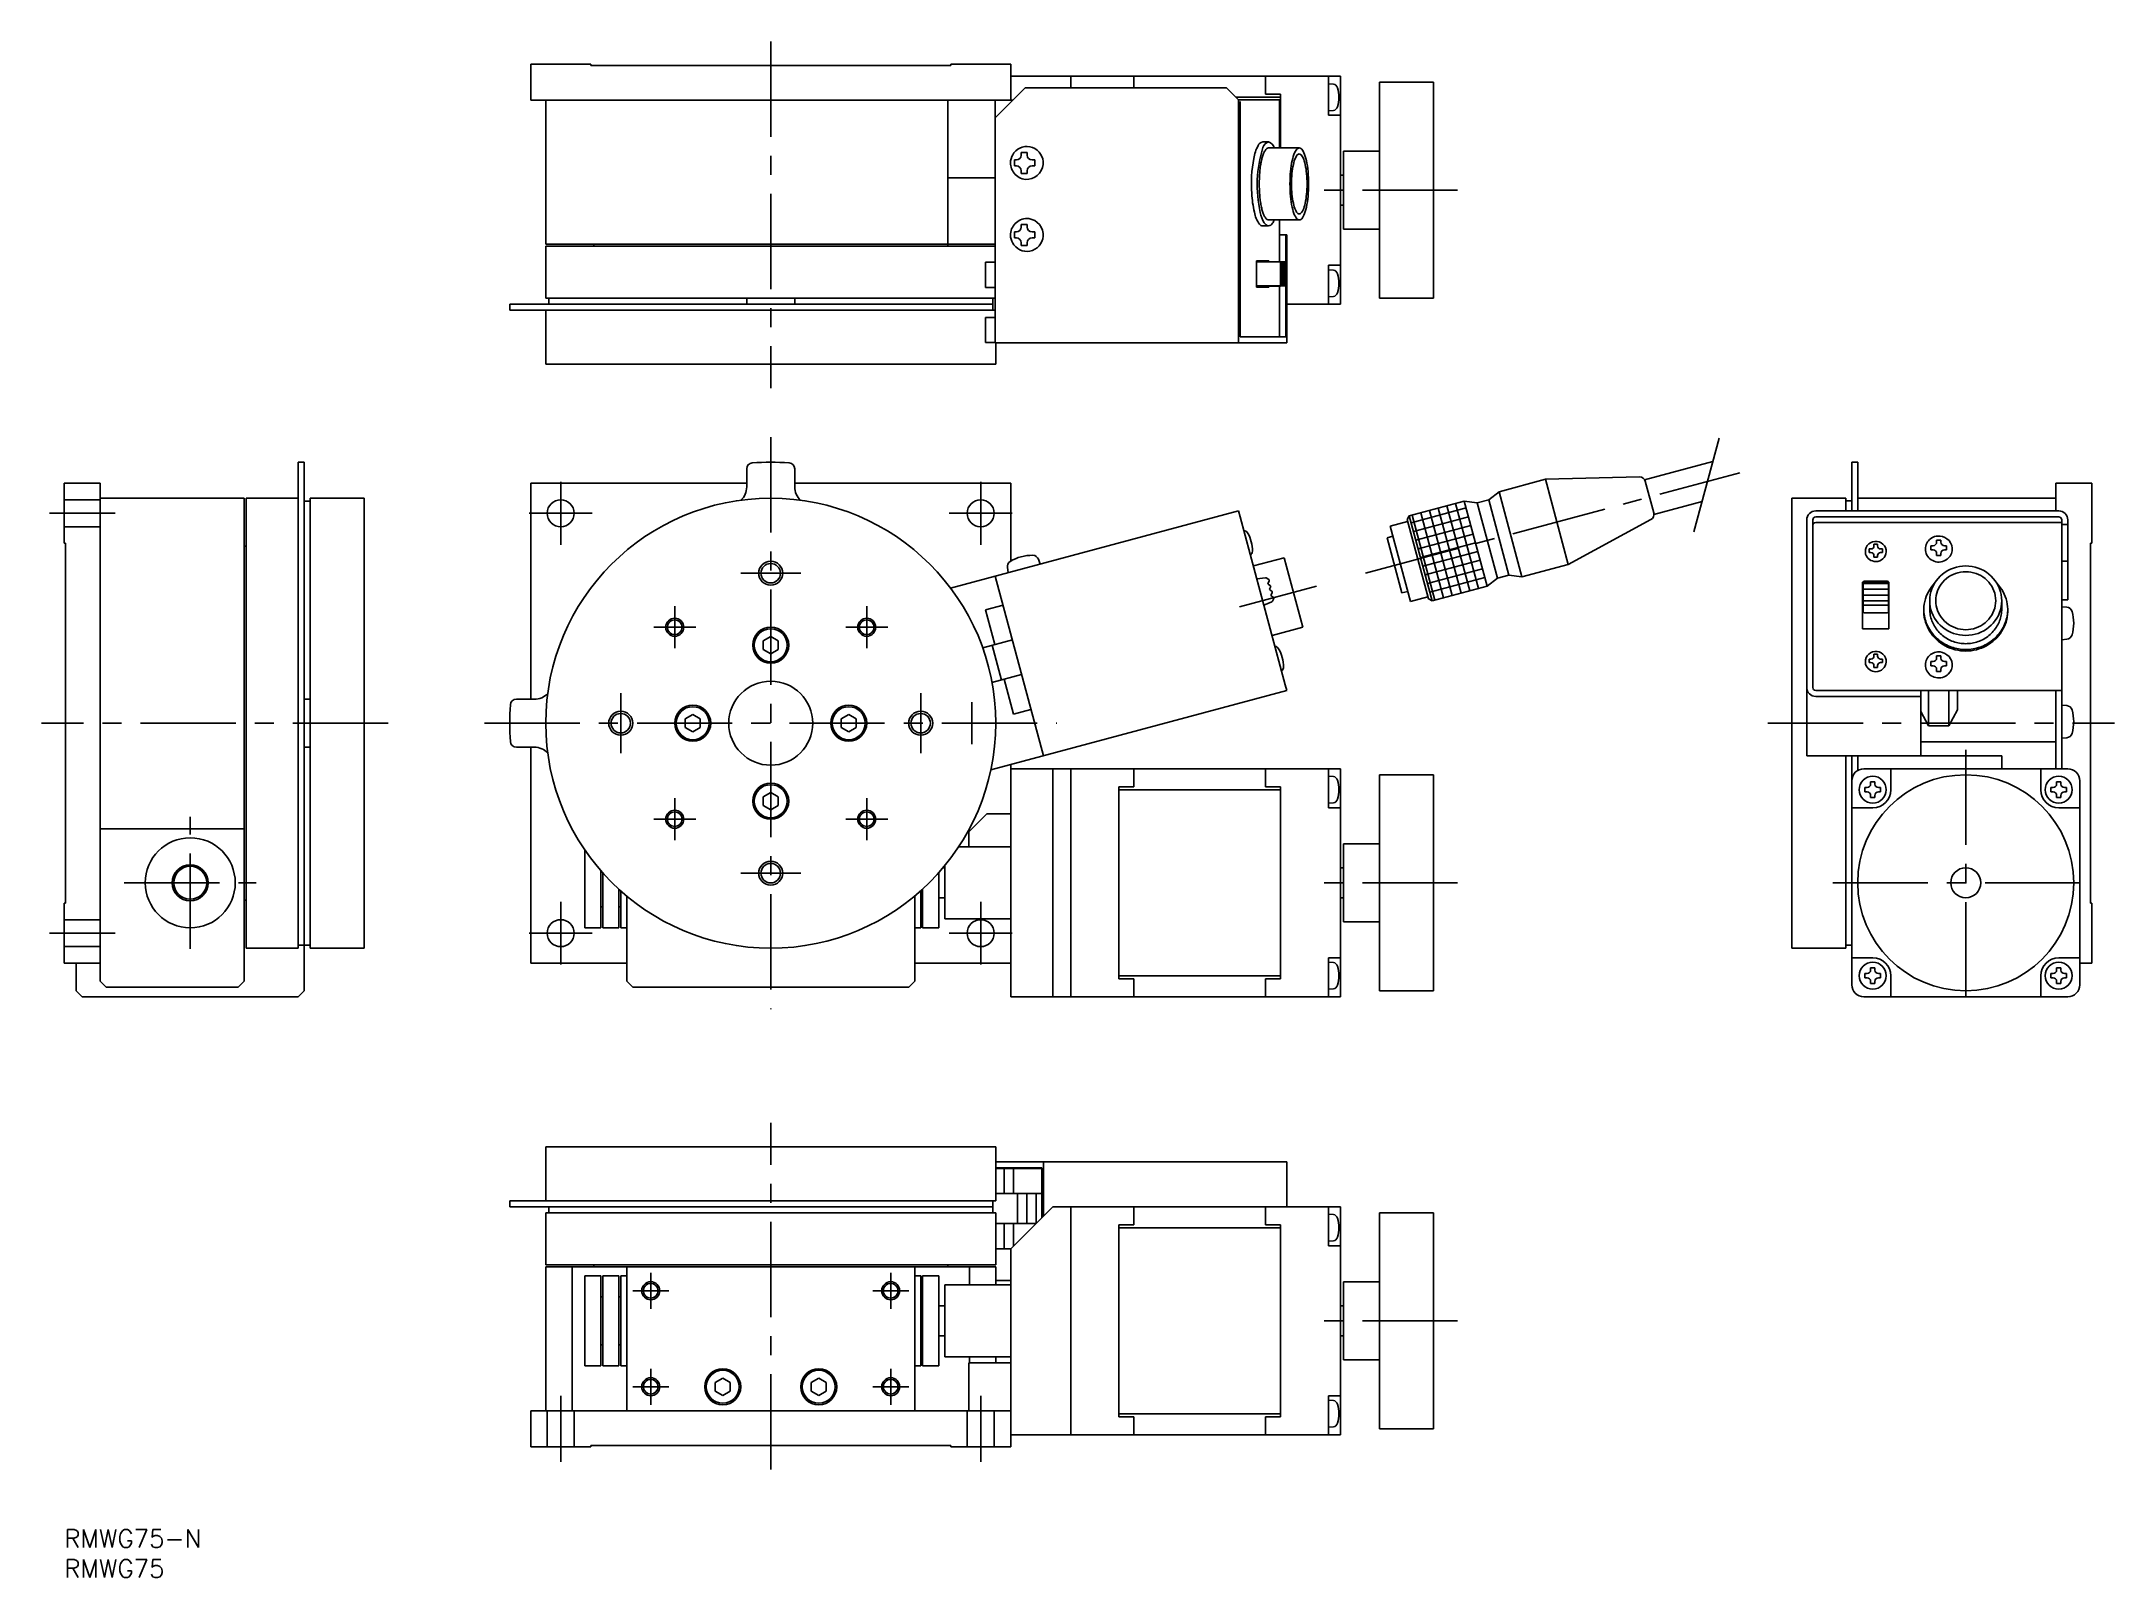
# Model space of a CAD drawing. Extents: x -4 to 342, y -8 to 248.
import ezdxf

# ---------------------------------------------------------------- set-up
doc = ezdxf.new("R2010")
doc.units = 0
doc.header["$LTSCALE"] = 0.5
doc.linetypes.add('CENTER', pattern=[50.8, 31.75, -6.35, 6.35, -6.35])
doc.linetypes.add('DASHED', pattern=[19.05, 12.7, -6.35])
for name, color, linetype in [('MSM_CENTER', 1, 'CENTER'), ('MSM_CONTINUOUS', 7, 'CONTINUOUS'), ('MSM_DASHED', 4, 'DASHED'), ('MSM_NARROW', 5, 'CONTINUOUS'), ('MSM_PART_NUMBER', 7, 'CONTINUOUS')]:
    doc.layers.add(name, color=color, linetype=linetype)
doc.styles.get("Standard").update_dxf_attribs({"font": 'txt.shx', "height": 3, "bigfont": 'bigfont.shx'})

# ---------------------------------------------------------------- blocks, each defined once
blk = doc.blocks.new('*U2')
at = {"layer": 'MSM_PART_NUMBER'}
blk.add_text('RMWG75-N', height=3, dxfattribs=at).set_placement((0, -3))
blk = doc.blocks.new('*U3')
at = {"layer": 'MSM_PART_NUMBER'}
blk.add_text('RMWG75', height=3, dxfattribs=at).set_placement((0, -8))

msp = doc.modelspace()

# ---------------------------------------------------------------- linework, layer by layer
at = {"layer": 'MSM_CENTER'}
for p, q in [((117.757877, 248.053601), (117.757878, 190.253601)), ((232.258008, 223.253601), (208.757573, 223.253601)), ((117.757877, 182.09508), (117.757879, 86.729595)), ((82.757865, 164.162331), (82.757865, 174.662333)), ((152.757876, 164.162331), (152.757876, 174.662333)), ((216.913162, 159.428003), (279.291302, 176.142175)), ((8.509519, 169.412333), (-2.456355, 169.412333)), ((77.507864, 169.412332), (88.007866, 169.412332)), ((147.507875, 169.412332), (158.007877, 169.412332)), ((112.757878, 159.412339), (122.757878, 159.412339)), ((208.74982, 157.240643), (195.903006, 153.798349)), ((101.757879, 153.91234), (101.757879, 146.91234)), ((133.757877, 153.91234), (133.757877, 146.91234)), ((98.257879, 150.41234), (105.257879, 150.41234)), ((130.257877, 150.41234), (137.257877, 150.41234)), ((92.75788, 129.41234), (92.75788, 139.41234)), ((142.757877, 129.41234), (142.757877, 139.41234)), ((151.257879, 137.91234), (151.257879, 130.91234)), ((54, 134.412338), (-3.8, 134.412335)), ((70.075135, 134.412338), (165.440621, 134.412338)), ((283.956778, 134.412338), (341.756779, 134.412334)), ((316.956692, 129.992535), (316.956692, 85.632579)), ((101.757879, 121.912341), (101.757879, 114.912341)), ((133.757877, 121.912341), (133.757877, 114.912341)), ((21.000002, 96.812721), (21.000002, 118.812721)), ((98.257879, 118.412341), (105.257879, 118.412341)), ((130.257877, 118.412341), (137.257877, 118.412341)), ((10.000002, 107.812721), (32.000002, 107.812721)), ((112.757878, 109.412342), (122.757878, 109.412342)), ((232.258008, 107.812564), (208.757933, 107.812564)), ((294.776714, 107.812557), (339.13667, 107.812557)), ((82.757874, 94.162338), (82.757874, 104.66234)), ((152.757882, 94.162338), (152.757882, 104.66234)), ((8.509519, 99.412331), (-2.456355, 99.412331)), ((77.507873, 99.412339), (88.007875, 99.412339)), ((147.507881, 99.412339), (158.007883, 99.412339)), ((117.757882, 10), (117.757881, 67.8)), ((97.757689, 42.799998), (97.757689, 36.799998)), ((137.75769, 42.799998), (137.75769, 36.799998)), ((94.75769, 39.799998), (100.757689, 39.799998)), ((134.75769, 39.799998), (140.75769, 39.799998)), ((232.258008, 34.800165), (208.758161, 34.800165)), ((97.757689, 26.799999), (97.757689, 20.799999)), ((137.75769, 26.799999), (137.75769, 20.799999)), ((82.758025, 22.309518), (82.758025, 11.311126)), ((94.75769, 23.799999), (100.757689, 23.799999)), ((134.75769, 23.799999), (140.75769, 23.799999)), ((152.758027, 22.309518), (152.758027, 11.311126))]:
    msp.add_line(p, q, dxfattribs=at)
at = {"layer": 'MSM_CONTINUOUS'}
for p, q in [((77.757724, 238.253601), (77.757724, 244.253601)), ((77.757724, 244.253601), (87.757724, 244.253601)), ((87.757724, 244.253601), (87.757724, 244.053601)), ((87.757724, 244.053601), (147.757876, 244.053601)), ((147.757876, 244.253601), (147.757876, 244.053601)), ((157.757876, 244.253601), (147.757876, 244.253601)), ((157.757876, 244.253601), (157.757876, 238.253601)), ((212.758143, 242.253719), (157.75803, 242.253616)), ((167.75803, 240.3036), (167.75803, 242.253635)), ((178.25803, 240.3036), (178.25803, 242.253655)), ((200.258034, 239.253701), (200.258034, 242.253696)), ((210.758123, 235.753716), (210.758143, 242.253726)), ((212.758143, 242.253719), (212.758025, 204.253834)), ((160.186132, 240.3036), (155.186132, 235.3036)), ((193.755016, 240.3036), (160.186132, 240.3036)), ((193.755016, 240.3036), (195.755016, 238.3036)), ((202.758132, 238.753701), (195.30493, 238.753687)), ((200.258034, 239.253701), (202.758134, 239.253701)), ((202.758134, 239.253701), (202.758106, 230.303599)), ((210.758132, 240.992776), (211.540113, 240.924356)), ((219.258159, 241.253601), (228.258159, 241.253601)), ((219.258159, 205.253601), (219.258159, 241.253601)), ((228.258159, 205.253601), (228.258159, 241.253601)), ((77.757724, 238.253601), (158.136133, 238.253601)), ((80.258147, 214.253581), (80.258147, 238.253601)), ((147.278536, 214.253581), (147.278536, 238.253601)), ((155.186132, 197.803599), (155.186132, 238.2536)), ((195.755016, 238.3036), (195.755016, 197.803599)), ((195.755016, 238.3036), (202.55366, 238.3036)), ((196.013835, 198.803599), (196.013835, 238.044781)), ((202.55366, 230.303599), (202.55366, 238.3036)), ((210.758123, 235.753716), (212.758155, 235.753719)), ((210.758132, 236.492776), (211.540113, 236.561197)), ((158.382921, 228.3036), (158.382921, 227.3036)), ((158.382921, 228.3036), (158.71576, 228.3036)), ((159.515761, 229.5536), (159.515761, 229.103601)), ((160.515761, 229.5536), (159.515761, 229.5536)), ((160.515761, 229.5536), (160.515761, 229.103601)), ((161.765761, 228.3036), (161.315761, 228.3036)), ((161.765761, 227.3036), (161.765761, 228.3036)), ((199.555973, 228.160325), (199.513564, 227.956168)), ((199.600646, 228.35714), (199.555973, 228.160325)), ((199.647498, 228.54624), (199.600646, 228.35714)), ((199.696441, 228.727263), (199.647498, 228.54624)), ((199.74738, 228.899866), (199.696441, 228.727263)), ((199.80022, 229.063719), (199.74738, 228.899866)), ((200.732635, 231.303599), (199.766709, 231.303599)), ((199.854859, 229.218511), (199.80022, 229.063719)), ((199.911194, 229.363948), (199.854859, 229.218511)), ((199.969117, 229.499752), (199.911194, 229.363948)), ((200.028519, 229.625664), (199.969117, 229.499752)), ((200.089285, 229.741446), (200.028519, 229.625664)), ((200.1513, 229.846876), (200.089285, 229.741446)), ((200.214447, 229.941755), (200.1513, 229.846876)), ((200.278604, 230.025901), (200.214447, 229.941755)), ((200.343651, 230.099154), (200.278604, 230.025901)), ((200.409463, 230.161375), (200.343651, 230.099154)), ((200.475914, 230.212446), (200.409463, 230.161375)), ((200.542879, 230.252268), (200.475914, 230.212446)), ((200.61023, 230.280767), (200.542879, 230.252268)), ((200.677838, 230.297888), (200.61023, 230.280767)), ((200.745575, 230.303599), (200.677838, 230.297888)), ((200.745575, 230.303599), (205.864981, 230.303599)), ((204.675378, 228.160325), (204.592907, 227.745058)), ((204.766903, 228.54624), (204.675378, 228.160325)), ((204.866786, 228.899866), (204.766903, 228.54624)), ((204.974265, 229.218511), (204.866786, 228.899866)), ((205.033152, 228.133821), (204.949917, 227.839133)), ((205.088523, 229.499752), (204.974265, 229.218511)), ((205.122718, 228.399359), (205.033152, 228.133821)), ((205.20869, 229.741446), (205.088523, 229.499752)), ((205.217933, 228.633726), (205.122718, 228.399359)), ((205.333852, 229.941755), (205.20869, 229.741446)), ((205.318072, 228.835138), (205.217933, 228.633726)), ((205.422374, 229.002062), (205.318072, 228.835138)), ((205.463056, 230.099154), (205.333852, 229.941755)), ((205.530044, 229.133228), (205.422374, 229.002062)), ((205.59532, 230.212446), (205.463056, 230.099154)), ((205.640263, 229.227638), (205.530044, 229.133228)), ((205.729635, 230.280767), (205.59532, 230.212446)), ((205.752193, 229.284573), (205.640263, 229.227638)), ((205.864981, 230.303599), (205.729635, 230.280767)), ((205.864981, 229.303599), (205.752193, 229.284573)), ((206.000326, 230.280767), (205.864981, 230.303599)), ((205.977768, 229.284573), (205.864981, 229.303599)), ((206.089698, 229.227638), (205.977768, 229.284573)), ((206.134641, 230.212446), (206.000326, 230.280767)), ((206.199917, 229.133228), (206.089698, 229.227638)), ((206.266905, 230.099154), (206.134641, 230.212446)), ((206.307587, 229.002062), (206.199917, 229.133228)), ((206.396109, 229.941755), (206.266905, 230.099154)), ((206.411889, 228.835138), (206.307587, 229.002062)), ((206.521271, 229.741446), (206.396109, 229.941755)), ((206.512028, 228.633726), (206.411889, 228.835138)), ((206.607243, 228.399359), (206.512028, 228.633726)), ((206.641438, 229.499752), (206.521271, 229.741446)), ((206.696809, 228.133821), (206.607243, 228.399359)), ((206.755696, 229.218511), (206.641438, 229.499752)), ((206.780044, 227.839133), (206.696809, 228.133821)), ((206.863175, 228.899866), (206.755696, 229.218511)), ((206.963058, 228.54624), (206.863175, 228.899866)), ((207.054583, 228.160325), (206.963058, 228.54624)), ((207.137054, 227.745058), (207.054583, 228.160325)), ((219.258159, 229.753601), (213.258159, 229.753601)), ((213.258159, 229.753601), (213.258159, 216.753601)), ((147.458844, 225.303604), (155.18613, 225.303603)), ((158.382921, 227.3036), (158.71576, 227.3036)), ((159.515761, 226.053601), (159.515761, 226.5036)), ((159.515761, 226.053601), (160.515761, 226.053601)), ((160.515761, 226.053601), (160.515761, 226.5036)), ((161.765761, 227.3036), (161.315761, 227.3036)), ((199.198569, 224.826534), (199.194138, 224.565316)), ((199.205945, 225.086757), (199.198569, 224.826534)), ((199.216252, 225.345488), (199.205945, 225.086757)), ((199.22947, 225.602237), (199.216252, 225.345488)), ((199.245574, 225.856514), (199.22947, 225.602237)), ((199.264533, 226.107834), (199.245574, 225.856514)), ((199.286312, 226.35572), (199.264533, 226.107834)), ((199.310868, 226.5997), (199.286312, 226.35572)), ((199.338156, 226.839309), (199.310868, 226.5997)), ((199.368122, 227.074091), (199.338156, 226.839309)), ((199.400711, 227.303599), (199.368122, 227.074091)), ((199.43586, 227.527397), (199.400711, 227.303599)), ((199.473501, 227.745058), (199.43586, 227.527397)), ((199.513564, 227.956168), (199.473501, 227.745058)), ((204.317974, 224.826534), (204.312065, 224.303599)), ((204.335657, 225.345488), (204.317974, 224.826534)), ((204.364979, 225.856514), (204.335657, 225.345488)), ((204.405717, 226.35572), (204.364979, 225.856514)), ((204.457561, 226.839309), (204.405717, 226.35572)), ((204.520116, 227.303599), (204.457561, 226.839309)), ((204.592907, 227.745058), (204.520116, 227.303599)), ((204.575809, 224.739378), (204.570885, 224.303599)), ((204.590545, 225.17184), (204.575809, 224.739378)), ((204.61498, 225.597695), (204.590545, 225.17184)), ((204.648928, 226.0137), (204.61498, 225.597695)), ((204.692132, 226.416691), (204.648928, 226.0137)), ((204.744261, 226.803599), (204.692132, 226.416691)), ((204.804919, 227.171481), (204.744261, 226.803599)), ((204.873646, 227.517537), (204.804919, 227.171481)), ((204.949917, 227.839133), (204.873646, 227.517537)), ((206.856315, 227.517537), (206.780044, 227.839133)), ((206.925042, 227.171481), (206.856315, 227.517537)), ((206.9857, 226.803599), (206.925042, 227.171481)), ((207.03783, 226.416691), (206.9857, 226.803599)), ((207.081033, 226.0137), (207.03783, 226.416691)), ((207.114981, 225.597695), (207.081033, 226.0137)), ((207.139416, 225.17184), (207.114981, 225.597695)), ((207.209845, 227.303599), (207.137054, 227.745058)), ((207.154152, 224.739378), (207.139416, 225.17184)), ((207.159076, 224.303599), (207.154152, 224.739378)), ((207.2724, 226.839309), (207.209845, 227.303599)), ((207.324244, 226.35572), (207.2724, 226.839309)), ((207.364982, 225.856514), (207.324244, 226.35572)), ((207.394304, 225.345488), (207.364982, 225.856514)), ((207.411987, 224.826534), (207.394304, 225.345488)), ((207.417896, 224.303599), (207.411987, 224.826534)), ((212.758084, 225.753601), (213.258078, 225.753601)), ((199.194138, 224.565316), (199.19266, 224.303599)), ((199.19266, 224.303599), (199.194138, 224.041883)), ((199.194138, 224.041883), (199.198569, 223.780665)), ((199.198569, 223.780665), (199.205945, 223.520442)), ((199.205945, 223.520442), (199.216252, 223.26171)), ((199.216252, 223.26171), (199.22947, 223.004962)), ((199.22947, 223.004962), (199.245574, 222.750685)), ((199.245574, 222.750685), (199.264533, 222.499365)), ((199.264533, 222.499365), (199.286312, 222.251479)), ((199.286312, 222.251479), (199.310868, 222.007499)), ((199.310868, 222.007499), (199.338156, 221.76789)), ((199.338156, 221.76789), (199.368122, 221.533108)), ((199.368122, 221.533108), (199.400711, 221.3036)), ((199.400711, 221.3036), (199.43586, 221.079802)), ((204.312065, 224.303599), (204.317974, 223.780665)), ((204.317974, 223.780665), (204.335657, 223.26171)), ((204.335657, 223.26171), (204.364979, 222.750685)), ((204.364979, 222.750685), (204.405717, 222.251479)), ((204.405717, 222.251479), (204.457561, 221.76789)), ((204.457561, 221.76789), (204.520116, 221.3036)), ((204.520116, 221.3036), (204.592907, 220.862141)), ((204.570885, 224.303599), (204.575809, 223.867821)), ((204.575809, 223.867821), (204.590545, 223.435359)), ((204.590545, 223.435359), (204.61498, 223.009504)), ((204.61498, 223.009504), (204.648928, 222.593499)), ((204.648928, 222.593499), (204.692132, 222.190508)), ((204.692132, 222.190508), (204.744261, 221.8036)), ((204.744261, 221.8036), (204.804919, 221.435717)), ((204.804919, 221.435717), (204.873646, 221.089662)), ((206.856315, 221.089662), (206.925042, 221.435717)), ((206.925042, 221.435717), (206.9857, 221.8036)), ((206.9857, 221.8036), (207.03783, 222.190508)), ((207.03783, 222.190508), (207.081033, 222.593499)), ((207.081033, 222.593499), (207.114981, 223.009504)), ((207.114981, 223.009504), (207.139416, 223.435359)), ((207.137054, 220.862141), (207.209845, 221.3036)), ((207.139416, 223.435359), (207.154152, 223.867821)), ((207.154152, 223.867821), (207.159076, 224.303599)), ((207.209845, 221.3036), (207.2724, 221.76789)), ((207.2724, 221.76789), (207.324244, 222.251479)), ((207.324244, 222.251479), (207.364982, 222.750685)), ((207.364982, 222.750685), (207.394304, 223.26171)), ((207.394304, 223.26171), (207.411987, 223.780665)), ((207.411987, 223.780665), (207.417896, 224.303599)), ((199.43586, 221.079802), (199.473501, 220.862141)), ((199.473501, 220.862141), (199.513564, 220.651031)), ((199.513564, 220.651031), (199.555973, 220.446874)), ((199.555973, 220.446874), (199.600646, 220.250058)), ((199.600646, 220.250058), (199.647498, 220.060959)), ((199.647498, 220.060959), (199.696441, 219.879936)), ((199.696441, 219.879936), (199.74738, 219.707333)), ((199.74738, 219.707333), (199.80022, 219.54348)), ((199.80022, 219.54348), (199.854859, 219.388687)), ((199.854859, 219.388687), (199.911194, 219.243251)), ((199.911194, 219.243251), (199.969117, 219.107447)), ((199.969117, 219.107447), (200.028519, 218.981535)), ((200.028519, 218.981535), (200.089285, 218.865753)), ((200.089285, 218.865753), (200.1513, 218.760323)), ((200.1513, 218.760323), (200.214447, 218.665444)), ((200.214447, 218.665444), (200.278604, 218.581298)), ((200.278604, 218.581298), (200.343651, 218.508045)), ((200.343651, 218.508045), (200.409463, 218.445824)), ((200.409463, 218.445824), (200.475914, 218.394753)), ((200.475914, 218.394753), (200.542879, 218.354931)), ((200.542879, 218.354931), (200.61023, 218.326432)), ((200.61023, 218.326432), (200.677838, 218.30931)), ((200.677838, 218.30931), (200.745575, 218.3036)), ((200.745575, 218.3036), (205.864981, 218.3036)), ((202.55366, 211.303599), (202.55366, 218.3036)), ((204.592907, 220.862141), (204.675378, 220.446874)), ((204.675378, 220.446874), (204.766903, 220.060959)), ((204.766903, 220.060959), (204.866786, 219.707333)), ((204.866786, 219.707333), (204.974265, 219.388687)), ((204.873646, 221.089662), (204.949917, 220.768066)), ((204.949917, 220.768066), (205.033152, 220.473377)), ((204.974265, 219.388687), (205.088523, 219.107447)), ((205.033152, 220.473377), (205.122718, 220.207839)), ((205.088523, 219.107447), (205.20869, 218.865753)), ((205.122718, 220.207839), (205.217933, 219.973473)), ((205.20869, 218.865753), (205.333852, 218.665444)), ((205.217933, 219.973473), (205.318072, 219.772061)), ((205.318072, 219.772061), (205.422374, 219.605137)), ((205.333852, 218.665444), (205.463056, 218.508045)), ((205.422374, 219.605137), (205.530044, 219.473971)), ((205.463056, 218.508045), (205.59532, 218.394753)), ((205.530044, 219.473971), (205.640263, 219.379561)), ((205.59532, 218.394753), (205.729635, 218.326432)), ((205.640263, 219.379561), (205.752193, 219.322626)), ((205.729635, 218.326432), (205.864981, 218.3036)), ((205.752193, 219.322626), (205.864981, 219.3036)), ((205.864981, 219.3036), (205.977768, 219.322626)), ((205.864981, 218.3036), (206.000326, 218.326432)), ((205.977768, 219.322626), (206.089698, 219.379561)), ((206.000326, 218.326432), (206.134641, 218.394753)), ((206.089698, 219.379561), (206.199917, 219.473971)), ((206.134641, 218.394753), (206.266905, 218.508045)), ((206.199917, 219.473971), (206.307587, 219.605137)), ((206.266905, 218.508045), (206.396109, 218.665444)), ((206.307587, 219.605137), (206.411889, 219.772061)), ((206.396109, 218.665444), (206.521271, 218.865753)), ((206.411889, 219.772061), (206.512028, 219.973473)), ((206.512028, 219.973473), (206.607243, 220.207839)), ((206.521271, 218.865753), (206.641438, 219.107447)), ((206.607243, 220.207839), (206.696809, 220.473377)), ((206.641438, 219.107447), (206.755696, 219.388687)), ((206.696809, 220.473377), (206.780044, 220.768066)), ((206.755696, 219.388687), (206.863175, 219.707333)), ((206.780044, 220.768066), (206.856315, 221.089662)), ((206.863175, 219.707333), (206.963058, 220.060959)), ((206.963058, 220.060959), (207.054583, 220.446874)), ((207.054583, 220.446874), (207.137054, 220.862141)), ((212.758084, 220.753601), (213.258078, 220.753601)), ((155.186132, 214.253581), (80.258147, 214.253581)), ((88.258031, 213.95358), (88.258031, 214.253581)), ((147.257877, 213.95358), (147.257877, 214.253581)), ((158.382921, 216.3036), (158.382921, 215.3036)), ((158.382921, 216.3036), (158.71576, 216.3036)), ((158.382921, 215.3036), (158.71576, 215.3036)), ((159.515761, 217.5536), (159.515761, 217.103601)), ((160.515761, 217.5536), (159.515761, 217.5536)), ((159.515761, 214.053601), (159.515761, 214.5036)), ((160.515761, 217.5536), (160.515761, 217.103601)), ((160.515761, 214.053601), (160.515761, 214.5036)), ((161.765761, 216.3036), (161.315761, 216.3036)), ((161.765761, 215.3036), (161.315761, 215.3036)), ((161.765761, 215.3036), (161.765761, 216.3036)), ((199.766709, 217.303599), (200.732635, 217.303599)), ((202.55366, 215.803599), (203.778407, 215.803599)), ((203.62472, 198.803599), (203.62472, 215.803599)), ((203.778407, 215.803599), (203.778407, 197.803599)), ((213.258159, 216.753601), (219.258159, 216.753601)), ((80.258147, 205.2536), (80.258147, 213.95358)), ((80.258147, 213.95358), (155.18613, 213.95358)), ((155.18613, 211.253602), (153.582447, 211.253602)), ((153.582447, 207.053602), (153.582447, 211.253602)), ((159.515761, 214.053601), (160.515761, 214.053601)), ((198.731433, 211.503599), (200.801985, 211.503599)), ((198.731433, 207.103599), (198.731433, 211.503599)), ((198.731433, 211.303599), (203.759822, 211.303599)), ((200.801985, 211.303599), (200.801985, 211.503599)), ((202.724546, 207.303599), (202.724546, 211.303599)), ((202.853955, 207.303599), (202.853955, 211.303599)), ((203.112774, 207.303599), (203.112774, 211.303599)), ((203.371594, 207.303599), (203.371594, 211.303599)), ((203.630413, 207.303599), (203.630413, 211.303599)), ((203.759822, 207.303599), (203.759822, 211.303599)), ((210.758045, 210.753831), (210.758025, 204.253841)), ((210.758036, 209.992891), (211.540017, 209.924471)), ((210.758045, 210.753831), (212.758013, 210.753834)), ((74.258221, 203.253599), (74.258221, 204.2536)), ((74.258221, 204.2536), (154.75781, 204.2536)), ((80.258147, 205.2536), (155.186132, 205.2536)), ((80.758147, 205.2536), (80.757946, 204.2536)), ((113.75789, 204.2536), (113.75789, 205.2536)), ((121.75789, 205.2536), (121.75789, 204.2536)), ((153.582447, 207.053602), (155.18613, 207.053602)), ((154.75761, 205.2536), (154.758011, 203.2536)), ((198.731433, 207.303599), (203.759822, 207.303599)), ((200.801985, 207.103599), (198.731433, 207.103599)), ((200.258034, 207.253811), (202.758037, 207.253815)), ((200.801985, 207.103599), (200.801985, 207.303599)), ((202.55366, 198.803599), (202.55366, 207.303599)), ((212.758025, 204.253834), (203.778407, 204.253817)), ((210.758036, 205.492891), (211.540017, 205.561312)), ((228.258159, 205.253601), (219.258159, 205.253601)), ((74.258221, 203.253599), (155.18613, 203.253603)), ((80.257746, 203.2536), (80.257746, 194.253601)), ((153.582447, 202.053604), (155.18613, 202.053604)), ((153.582447, 197.853602), (153.582447, 202.053604)), ((153.582447, 197.853602), (155.186132, 197.853602)), ((203.778407, 197.803599), (155.186132, 197.803599)), ((155.257751, 194.253601), (155.257751, 197.803599)), ((196.013835, 198.803599), (203.62472, 198.803599)), ((155.257751, 194.253601), (80.257746, 194.253601)), ((39.000001, 177.911992), (39.000001, 96.912607)), ((39.000001, 177.911992), (40, 177.911992)), ((40.000017, 89.812495), (40, 177.911992)), ((113.757894, 173.793814), (113.757893, 176.80598)), ((121.757892, 173.793813), (121.757894, 176.805977)), ((263.42867, 174.997625), (274.801861, 178.045062)), ((298.956778, 177.911994), (297.956692, 177.911994)), ((297.956692, 169.805477), (297.956692, 177.911994)), ((298.956778, 169.805477), (298.956778, 177.911994)), ((0, 164.412336), (0, 174.412336)), ((0, 174.412336), (6, 174.412336)), ((6, 174.412336), (6, 91.412241)), ((77.757878, 138.412342), (77.757878, 174.412119)), ((77.757878, 174.412119), (113.757893, 174.412119)), ((121.757893, 174.412119), (157.757879, 174.412119)), ((157.757879, 174.412119), (157.757879, 161.431414)), ((237.449634, 171.66003), (239.16149, 172.998705)), ((239.16149, 172.998705), (246.888895, 175.069257)), ((242.96613, 158.799595), (239.16149, 172.998705)), ((246.888895, 175.069257), (262.552504, 175.471328)), ((246.888895, 175.069257), (250.693535, 160.870147)), ((263.544091, 174.730477), (264.947968, 169.491137)), ((331.956779, 174.412113), (337.956779, 174.412113)), ((331.956779, 169.805477), (331.956779, 174.412113)), ((337.956779, 164.412113), (337.956779, 174.412113)), ((6, 171.91203), (30.00002, 171.91203)), ((30.00002, 171.91203), (30.00002, 91.412241)), ((30.300021, 96.912607), (30.300021, 171.91207)), ((39.000001, 171.91203), (30.300021, 171.91203)), ((40.000001, 171.412268), (40.999998, 171.412469)), ((40.999998, 171.912211), (50, 171.912211)), ((40.999998, 171.912211), (41.000001, 96.912206)), ((50, 171.912211), (50, 96.912206)), ((195.755014, 169.805477), (147.737665, 156.939267)), ((196.013833, 168.839551), (195.755014, 169.805477)), ((233.365934, 171.44579), (224.189638, 168.987009)), ((237.170574, 157.24668), (233.365934, 171.44579)), ((233.365934, 171.44579), (235.517782, 171.142391)), ((237.449634, 171.66003), (235.517782, 171.142391)), ((235.517782, 171.142391), (238.88243, 158.585355)), ((237.449634, 171.66003), (240.814282, 159.102993)), ((264.981584, 169.202071), (273.00871, 171.352933)), ((287.956778, 171.912341), (296.956778, 171.912341)), ((287.956778, 171.912335), (287.956778, 96.912205)), ((332.456779, 169.805477), (291.956779, 169.805477)), ((296.956778, 169.805477), (296.956778, 171.912341)), ((296.956778, 171.463814), (297.956692, 171.464014)), ((298.956778, 171.912341), (331.956779, 171.912341)), ((203.519586, 140.8277), (196.013833, 168.839551)), ((223.926672, 168.036563), (221.028895, 167.260106)), ((221.028895, 167.260106), (224.393543, 154.703069)), ((223.836085, 168.374637), (224.189638, 168.987009)), ((223.836085, 168.374637), (227.381906, 155.141453)), ((224.189638, 168.987009), (227.994278, 154.7879)), ((264.459654, 168.353746), (250.693535, 160.870147)), ((290.456779, 168.305477), (290.456779, 128.991376)), ((291.456779, 140.361712), (291.456779, 168.305477)), ((332.456779, 168.805477), (291.956779, 168.805477)), ((291.956779, 167.873623), (332.956779, 167.873623)), ((332.956778, 126.812557), (332.956779, 168.305477)), ((332.956779, 167.545456), (333.956779, 167.545456)), ((333.956779, 168.305477), (333.956779, 154.951255)), ((0, 164.412336), (0.2, 164.412336)), ((0.2, 104.412184), (0.2, 164.412336)), ((30.300021, 163.912337), (30.00002, 163.912337)), ((221.481829, 165.569736), (220.515903, 165.310917)), ((220.515903, 165.310917), (222.974684, 156.13462)), ((300.856777, 163.464823), (300.856777, 162.864822)), ((300.856777, 163.464823), (301.156776, 163.464823)), ((300.856777, 162.864822), (301.156776, 162.864822)), ((301.656776, 164.264822), (301.656776, 163.964823)), ((301.656776, 164.264822), (302.256777, 164.264822)), ((302.256777, 164.264822), (302.256777, 163.964823)), ((303.056776, 163.464823), (302.756777, 163.464823)), ((303.056776, 162.864822), (302.756777, 162.864822)), ((303.056776, 162.864822), (303.056776, 163.464823)), ((311.158774, 164.000967), (311.158774, 163.292966)), ((311.158774, 164.000967), (311.512773, 164.000967)), ((311.158774, 163.292966), (311.512773, 163.292966)), ((312.810774, 164.944966), (312.102773, 164.944966)), ((312.102773, 164.944966), (312.102773, 164.590967)), ((312.102773, 162.348967), (312.102773, 162.702966)), ((312.810774, 164.944966), (312.810774, 164.590967)), ((312.810774, 162.348967), (312.810774, 162.702966)), ((313.754773, 164.000967), (313.400774, 164.000967)), ((313.754773, 163.292966), (313.400774, 163.292966)), ((313.754773, 163.292966), (313.754773, 164.000967)), ((337.756779, 164.412113), (337.956779, 164.412113)), ((337.756779, 104.412183), (337.756779, 164.412113)), ((157.359463, 159.517419), (157.211778, 160.354984)), ((162.381172, 161.740119), (162.672055, 160.940924)), ((203.333203, 162.000922), (198.213796, 160.629181)), ((206.439031, 150.409811), (203.333203, 162.000922)), ((238.88243, 158.585355), (240.814282, 159.102993)), ((240.814282, 159.102993), (242.96613, 158.799595)), ((242.96613, 158.799595), (250.693535, 160.870147)), ((301.656776, 162.064823), (301.656776, 162.364822)), ((301.656776, 162.064823), (302.256777, 162.064823)), ((302.256777, 162.064823), (302.256777, 162.364822)), ((312.102773, 162.348967), (312.810774, 162.348967)), ((313.100051, 159.272356), (312.714136, 158.93078)), ((313.515318, 159.580144), (313.100051, 159.272356)), ((313.956777, 159.851801), (313.515318, 159.580144)), ((314.421067, 160.08526), (313.956777, 159.851801)), ((314.456777, 159.015285), (314.088895, 158.788904)), ((314.904656, 160.278744), (314.421067, 160.08526)), ((314.843686, 159.209834), (314.456777, 159.015285)), ((315.246676, 159.371071), (314.843686, 159.209834)), ((315.403863, 160.43078), (314.904656, 160.278744)), ((315.662682, 159.497767), (315.246676, 159.371071)), ((315.914888, 160.540211), (315.403863, 160.43078)), ((316.088536, 159.58896), (315.662682, 159.497767)), ((316.433842, 160.606204), (315.914888, 160.540211)), ((316.520998, 159.643955), (316.088536, 159.58896)), ((316.956777, 160.628258), (316.433842, 160.606204)), ((316.956777, 159.662333), (316.520998, 159.643955)), ((317.479711, 160.606204), (316.956777, 160.628258)), ((317.392556, 159.643955), (316.956777, 159.662333)), ((317.825018, 159.58896), (317.392556, 159.643955)), ((317.998666, 160.540211), (317.479711, 160.606204)), ((318.250872, 159.497767), (317.825018, 159.58896)), ((318.509691, 160.43078), (317.998666, 160.540211)), ((318.666877, 159.371071), (318.250872, 159.497767)), ((319.008898, 160.278744), (318.509691, 160.43078)), ((319.069868, 159.209834), (318.666877, 159.371071)), ((319.492486, 160.08526), (319.008898, 160.278744)), ((319.456777, 159.015285), (319.069868, 159.209834)), ((319.824659, 158.788904), (319.456777, 159.015285)), ((319.956777, 159.851801), (319.492486, 160.08526)), ((320.398235, 159.580144), (319.956777, 159.851801)), ((320.813502, 159.272356), (320.398235, 159.580144)), ((321.199417, 158.93078), (320.813502, 159.272356)), ((332.956779, 161.421732), (333.956779, 161.421732)), ((163.209519, 128.991376), (155.18613, 158.935077)), ((200.219007, 158.652654), (198.796138, 158.455848)), ((200.356408, 158.621574), (200.293555, 158.662965)), ((200.356408, 158.621574), (200.764607, 158.352759)), ((200.66855, 157.809874), (200.827813, 158.085725)), ((201.007718, 157.383115), (200.741755, 157.536669)), ((200.927369, 156.843948), (201.080923, 157.10991)), ((201.266537, 156.41719), (201.000575, 156.570743)), ((201.186188, 155.878022), (201.339742, 156.143984)), ((201.535245, 155.445554), (201.259394, 155.604817)), ((222.974684, 156.13462), (223.94061, 156.393439)), ((237.170574, 157.24668), (227.994278, 154.7879)), ((237.170574, 157.24668), (238.88243, 158.585355)), ((299.756777, 157.920415), (304.156777, 157.920415)), ((299.756777, 150.157756), (299.756777, 157.920415)), ((299.856777, 157.902569), (299.856777, 152.999977)), ((299.856777, 157.698956), (304.056777, 157.698956)), ((299.856777, 156.733031), (304.056777, 156.733031)), ((299.856777, 155.767105), (304.056777, 155.767105)), ((303.856777, 158.102569), (300.056777, 158.102569)), ((304.056777, 157.902569), (304.056777, 152.999977)), ((304.156777, 150.157756), (304.156777, 157.920415)), ((310.383579, 155.527008), (310.242982, 155.115787)), ((310.55114, 155.928692), (310.383579, 155.527008)), ((310.74498, 156.319191), (310.55114, 155.928692)), ((310.964301, 156.696904), (310.74498, 156.319191)), ((311.208206, 157.060279), (310.964301, 156.696904)), ((311.047931, 155.839092), (310.979609, 155.33782)), ((311.161222, 156.332704), (311.047931, 155.839092)), ((311.318621, 156.814901), (311.161222, 156.332704)), ((311.475693, 157.407828), (311.208206, 157.060279)), ((311.51893, 157.282011), (311.318621, 156.814901)), ((311.765665, 157.738123), (311.475693, 157.407828)), ((311.760625, 157.730481), (311.51893, 157.282011)), ((312.041865, 158.156898), (311.760625, 157.730481)), ((312.032738, 155.671361), (311.975804, 155.253635)), ((312.127148, 156.082704), (312.032738, 155.671361)), ((312.36051, 158.558015), (312.041865, 158.156898)), ((312.258314, 156.484535), (312.127148, 156.082704)), ((312.425238, 156.873794), (312.258314, 156.484535)), ((312.714136, 158.93078), (312.36051, 158.558015)), ((312.62665, 157.247519), (312.425238, 156.873794)), ((312.861017, 157.602866), (312.62665, 157.247519)), ((313.126555, 157.93713), (312.861017, 157.602866)), ((313.421243, 158.247767), (313.126555, 157.93713)), ((313.742839, 158.532414), (313.421243, 158.247767)), ((314.088895, 158.788904), (313.742839, 158.532414)), ((320.170715, 158.532414), (319.824659, 158.788904)), ((320.492311, 158.247767), (320.170715, 158.532414)), ((320.786999, 157.93713), (320.492311, 158.247767)), ((321.052537, 157.602866), (320.786999, 157.93713)), ((321.286904, 157.247519), (321.052537, 157.602866)), ((321.553043, 158.558015), (321.199417, 158.93078)), ((321.488315, 156.873794), (321.286904, 157.247519)), ((321.65524, 156.484535), (321.488315, 156.873794)), ((321.871689, 158.156898), (321.553043, 158.558015)), ((321.786406, 156.082704), (321.65524, 156.484535)), ((321.880815, 155.671361), (321.786406, 156.082704)), ((322.152929, 157.730481), (321.871689, 158.156898)), ((321.93775, 155.253635), (321.880815, 155.671361)), ((322.437861, 157.407828), (322.147889, 157.738123)), ((322.394623, 157.282011), (322.152929, 157.730481)), ((322.594932, 156.814901), (322.394623, 157.282011)), ((322.705348, 157.060279), (322.437861, 157.407828)), ((322.752331, 156.332704), (322.594932, 156.814901)), ((322.949252, 156.696904), (322.705348, 157.060279)), ((322.865623, 155.839092), (322.752331, 156.332704)), ((322.933945, 155.33782), (322.865623, 155.839092)), ((323.168574, 156.319191), (322.949252, 156.696904)), ((323.362413, 155.928692), (323.168574, 156.319191)), ((323.529975, 155.527008), (323.362413, 155.928692)), ((323.670572, 155.115787), (323.529975, 155.527008)), ((153.582447, 153.328991), (156.480225, 154.105448)), ((153.582447, 153.328991), (155.135362, 147.533436)), ((201.291468, 154.650177), (199.960824, 154.109181)), ((201.39492, 154.745793), (201.361184, 154.678521)), ((201.39492, 154.745793), (201.614023, 155.182693)), ((224.393543, 154.703069), (227.29132, 155.479526)), ((227.381906, 155.141453), (227.994278, 154.7879)), ((299.856777, 154.801179), (304.056777, 154.801179)), ((299.856777, 154.100092), (304.056777, 154.100092)), ((300.056777, 152.799977), (303.856777, 152.799977)), ((309.956777, 153.460963), (309.96344, 153.166032)), ((309.988184, 153.841923), (309.960076, 153.409708)), ((309.960076, 153.409708), (309.960671, 152.976643)), ((309.960671, 152.976643), (309.989966, 152.544502)), ((309.96344, 153.166032), (309.983414, 152.871661)), ((309.983414, 152.871661), (310.016663, 152.578413)), ((310.044878, 154.271512), (309.988184, 153.841923)), ((309.989966, 152.544502), (310.047841, 152.115059)), ((310.016663, 152.578413), (310.063123, 152.286845)), ((310.129927, 154.696715), (310.044878, 154.271512)), ((310.047841, 152.115059), (310.134058, 151.690076)), ((310.063123, 152.286845), (310.122705, 151.997511)), ((310.242982, 155.115787), (310.129927, 154.696715)), ((310.979609, 155.33782), (310.956777, 154.832705)), ((310.956777, 154.832705), (310.979609, 154.327589)), ((310.956777, 153.460963), (310.956777, 154.832705)), ((310.956777, 153.460963), (310.962488, 153.208165)), ((310.962488, 153.208165), (310.979609, 152.955847)), ((310.979609, 154.327589), (311.047931, 153.826317)), ((310.979609, 152.955847), (311.008108, 152.704492)), ((311.008108, 152.704492), (311.047931, 152.454576)), ((311.047931, 153.826317), (311.161222, 153.332705)), ((311.047931, 152.454576), (311.099001, 152.206576)), ((311.099001, 152.206576), (311.161222, 151.960963)), ((311.161222, 153.332705), (311.318621, 152.850509)), ((311.318621, 152.850509), (311.51893, 152.383398)), ((311.51893, 152.383398), (311.760625, 151.934928)), ((311.975804, 155.253635), (311.956777, 154.832705)), ((311.956777, 154.832705), (311.975804, 154.411775)), ((311.975804, 154.411775), (312.032738, 153.994049)), ((312.032738, 153.994049), (312.127148, 153.582705)), ((312.127148, 153.582705), (312.258314, 153.180875)), ((312.258314, 153.180875), (312.425238, 152.791616)), ((312.425238, 152.791616), (312.62665, 152.417891)), ((312.62665, 152.417891), (312.861017, 152.062544)), ((312.861017, 152.062544), (313.126555, 151.72828)), ((320.786999, 151.72828), (321.052537, 152.062544)), ((321.052537, 152.062544), (321.286904, 152.417891)), ((321.286904, 152.417891), (321.488315, 152.791616)), ((321.488315, 152.791616), (321.65524, 153.180875)), ((321.65524, 153.180875), (321.786406, 153.582705)), ((321.786406, 153.582705), (321.880815, 153.994049)), ((321.880815, 153.994049), (321.93775, 154.411775)), ((321.956777, 154.832705), (321.93775, 155.253635)), ((321.93775, 154.411775), (321.956777, 154.832705)), ((322.152929, 151.934928), (322.394623, 152.383398)), ((322.394623, 152.383398), (322.594932, 152.850509)), ((322.594932, 152.850509), (322.752331, 153.332705)), ((322.752331, 153.332705), (322.865623, 153.826317)), ((322.752331, 151.960963), (322.814553, 152.206576)), ((322.814553, 152.206576), (322.865623, 152.454576)), ((322.865623, 153.826317), (322.933945, 154.327589)), ((322.865623, 152.454576), (322.905446, 152.704492)), ((322.905446, 152.704492), (322.933945, 152.955847)), ((322.956776, 154.832705), (322.933945, 155.33782)), ((322.933945, 154.327589), (322.956776, 154.832705)), ((322.933945, 152.955847), (322.951066, 153.208165)), ((322.951066, 153.208165), (322.956776, 153.460963)), ((322.956776, 153.460963), (322.956776, 154.832705)), ((323.783626, 154.696715), (323.670572, 155.115787)), ((323.779496, 151.690076), (323.865713, 152.115059)), ((323.868675, 154.271512), (323.783626, 154.696715)), ((323.790848, 151.997511), (323.850431, 152.286845)), ((323.850431, 152.286845), (323.89689, 152.578413)), ((323.865713, 152.115059), (323.923587, 152.544502)), ((323.92537, 153.841923), (323.868675, 154.271512)), ((323.89689, 152.578413), (323.930139, 152.871661)), ((323.923587, 152.544502), (323.952882, 152.976643)), ((323.953477, 153.409708), (323.92537, 153.841923)), ((323.930139, 152.871661), (323.950114, 153.166032)), ((323.950114, 153.166032), (323.956776, 153.460963)), ((323.952882, 152.976643), (323.953477, 153.409708)), ((332.956779, 154.951255), (333.956779, 154.951255)), ((332.956779, 153.831429), (333.804028, 153.757304)), ((117.757878, 148.855716), (116.507878, 148.134028)), ((119.007878, 148.134028), (117.757878, 148.855716)), ((201.319623, 149.038071), (206.439031, 150.409811)), ((299.756777, 150.157756), (304.156777, 150.157756)), ((310.122705, 151.997511), (310.195296, 151.710963)), ((310.134058, 151.690076), (310.248264, 151.271295)), ((310.195296, 151.710963), (310.280759, 151.427747)), ((310.248264, 151.271295), (310.38999, 150.860436)), ((310.280759, 151.427747), (310.378929, 151.148401)), ((310.378929, 151.148401), (310.48962, 150.873457)), ((310.38999, 150.860436), (310.558654, 150.459183)), ((310.48962, 150.873457), (310.612623, 150.603438)), ((310.558654, 150.459183), (310.753566, 150.069182)), ((310.612623, 150.603438), (310.747701, 150.338859)), ((310.747701, 150.338859), (310.894599, 150.080223)), ((310.753566, 150.069182), (310.973925, 149.692033)), ((310.894599, 150.080223), (311.053037, 149.828023)), ((310.973925, 149.692033), (311.218827, 149.329284)), ((311.053037, 149.828023), (311.222713, 149.582738)), ((311.161222, 151.960963), (311.234475, 151.718206)), ((311.218827, 149.329284), (311.487268, 148.982423)), ((311.222713, 149.582738), (311.403304, 149.344835)), ((311.234475, 151.718206), (311.318621, 151.478767)), ((311.318621, 151.478767), (311.4135, 151.243101)), ((311.403304, 149.344835), (311.594466, 149.114768)), ((311.4135, 151.243101), (311.51893, 151.011656)), ((311.487268, 148.982423), (311.778146, 148.652872)), ((311.51893, 151.011656), (311.634712, 150.784874)), ((311.594466, 149.114768), (311.795836, 148.892974)), ((311.634712, 150.784874), (311.760625, 150.563186)), ((311.760625, 151.934928), (312.041865, 151.508512)), ((311.760625, 150.563186), (311.896428, 150.347014)), ((311.778146, 148.652872), (312.090269, 148.341983)), ((311.795836, 148.892974), (312.00703, 148.679875)), ((311.896428, 150.347014), (312.041865, 150.13677)), ((312.00703, 148.679875), (312.227646, 148.475878)), ((312.041865, 151.508512), (312.36051, 151.107395)), ((312.041865, 150.13677), (312.196657, 149.932854)), ((312.196657, 149.932854), (312.36051, 149.735653)), ((312.36051, 151.107395), (312.714136, 150.734629)), ((312.36051, 149.735653), (312.533113, 149.545544)), ((312.533113, 149.545544), (312.714136, 149.362888)), ((312.714136, 150.734629), (313.100051, 150.393053)), ((312.714136, 149.362888), (312.903236, 149.188033)), ((312.903236, 149.188033), (313.100051, 149.021311)), ((313.100051, 150.393053), (313.515318, 150.085265)), ((313.100051, 149.021311), (313.304208, 148.863041)), ((313.126555, 151.72828), (313.421243, 151.417642)), ((313.304208, 148.863041), (313.515318, 148.713523)), ((313.421243, 151.417642), (313.742839, 151.132995)), ((313.515318, 150.085265), (313.956777, 149.813608)), ((313.515318, 148.713523), (313.732979, 148.573043)), ((313.742839, 151.132995), (314.088895, 150.876505)), ((313.956777, 149.813608), (314.421067, 149.580149)), ((314.088895, 150.876505), (314.456777, 150.650124)), ((314.421067, 149.580149), (314.904656, 149.386666)), ((314.456777, 150.650124), (314.843686, 150.455575)), ((314.843686, 150.455575), (315.246676, 150.294339)), ((314.904656, 149.386666), (315.403863, 149.23463)), ((315.246676, 150.294339), (315.662682, 150.167642)), ((315.403863, 149.23463), (315.914888, 149.125199)), ((315.662682, 150.167642), (316.088536, 150.07645)), ((315.914888, 149.125199), (316.433842, 149.059205)), ((316.088536, 150.07645), (316.520998, 150.021455)), ((316.433842, 149.059205), (316.956777, 149.037151)), ((316.520998, 150.021455), (316.956777, 150.003077)), ((316.956777, 150.003077), (317.392556, 150.021455)), ((316.956777, 149.037151), (317.479711, 149.059205)), ((317.392556, 150.021455), (317.825018, 150.07645)), ((317.479711, 149.059205), (317.998666, 149.125199)), ((317.825018, 150.07645), (318.250872, 150.167642)), ((317.998666, 149.125199), (318.509691, 149.23463)), ((318.250872, 150.167642), (318.666877, 150.294339)), ((318.509691, 149.23463), (319.008898, 149.386666)), ((318.666877, 150.294339), (319.069868, 150.455575)), ((319.008898, 149.386666), (319.492486, 149.580149)), ((319.069868, 150.455575), (319.456777, 150.650124)), ((319.456777, 150.650124), (319.824659, 150.876505)), ((319.492486, 149.580149), (319.956777, 149.813608)), ((319.824659, 150.876505), (320.170715, 151.132995)), ((319.956777, 149.813608), (320.398235, 150.085265)), ((320.170715, 151.132995), (320.492311, 151.417642)), ((320.180574, 148.573043), (320.398235, 148.713523)), ((320.398235, 150.085265), (320.813502, 150.393053)), ((320.398235, 148.713523), (320.609345, 148.863041)), ((320.492311, 151.417642), (320.786999, 151.72828)), ((320.609345, 148.863041), (320.813502, 149.021311)), ((320.813502, 150.393053), (321.199417, 150.734629)), ((320.813502, 149.021311), (321.010318, 149.188033)), ((321.010318, 149.188033), (321.199417, 149.362888)), ((321.199417, 150.734629), (321.553043, 151.107395)), ((321.199417, 149.362888), (321.380441, 149.545544)), ((321.380441, 149.545544), (321.553043, 149.735653)), ((321.553043, 151.107395), (321.871689, 151.508512)), ((321.553043, 149.735653), (321.716897, 149.932854)), ((321.685908, 148.475878), (321.906524, 148.679875)), ((321.716897, 149.932854), (321.871689, 150.13677)), ((321.823285, 148.341983), (322.135408, 148.652872)), ((321.871689, 151.508512), (322.152929, 151.934928)), ((321.871689, 150.13677), (322.017125, 150.347014)), ((321.906524, 148.679875), (322.117718, 148.892974)), ((322.017125, 150.347014), (322.152929, 150.563186)), ((322.117718, 148.892974), (322.319088, 149.114768)), ((322.135408, 148.652872), (322.426286, 148.982423)), ((322.152929, 150.563186), (322.278842, 150.784874)), ((322.278842, 150.784874), (322.394623, 151.011656)), ((322.319088, 149.114768), (322.51025, 149.344835)), ((322.394623, 151.011656), (322.500054, 151.243101)), ((322.426286, 148.982423), (322.694727, 149.329284)), ((322.500054, 151.243101), (322.594932, 151.478767)), ((322.51025, 149.344835), (322.690841, 149.582738)), ((322.594932, 151.478767), (322.679078, 151.718206)), ((322.679078, 151.718206), (322.752331, 151.960963)), ((322.690841, 149.582738), (322.860517, 149.828023)), ((322.694727, 149.329284), (322.939629, 149.692033)), ((322.860517, 149.828023), (323.018954, 150.080223)), ((322.939629, 149.692033), (323.159988, 150.069182)), ((323.018954, 150.080223), (323.165852, 150.338859)), ((323.159988, 150.069182), (323.354899, 150.459183)), ((323.165852, 150.338859), (323.300931, 150.603438)), ((323.300931, 150.603438), (323.423933, 150.873457)), ((323.354899, 150.459183), (323.523564, 150.860436)), ((323.423933, 150.873457), (323.534625, 151.148401)), ((323.523564, 150.860436), (323.66529, 151.271295)), ((323.534625, 151.148401), (323.632795, 151.427747)), ((323.632795, 151.427747), (323.718257, 151.710963)), ((323.66529, 151.271295), (323.779496, 151.690076)), ((323.718257, 151.710963), (323.790848, 151.997511)), ((116.507878, 148.134028), (116.507878, 146.690652)), ((116.507878, 146.690652), (117.757878, 145.968963)), ((117.757878, 145.968963), (119.007878, 146.690652)), ((119.007878, 146.690652), (119.007878, 148.134028)), ((158.033139, 148.309893), (153.087543, 146.984724)), ((156.205159, 141.60843), (154.652245, 147.403985)), ((301.656776, 145.912231), (301.656776, 145.612232)), ((301.656776, 145.912231), (302.256777, 145.912231)), ((302.256777, 145.912231), (302.256777, 145.612232)), ((312.090269, 148.341983), (312.422355, 148.051032)), ((312.102773, 145.626445), (312.102773, 145.272446)), ((312.810774, 145.626445), (312.102773, 145.626445)), ((312.227646, 148.475878), (312.457264, 148.281369)), ((312.422355, 148.051032), (312.773042, 147.781212)), ((312.457264, 148.281369), (312.695447, 148.096721)), ((312.695447, 148.096721), (312.941742, 147.922284)), ((312.773042, 147.781212), (313.140893, 147.533631)), ((312.810774, 145.626445), (312.810774, 145.272446)), ((312.941742, 147.922284), (313.19568, 147.758389)), ((313.140893, 147.533631), (313.524397, 147.309303)), ((313.19568, 147.758389), (313.456777, 147.60535)), ((313.456777, 147.60535), (313.724537, 147.463458)), ((313.524397, 147.309303), (313.921982, 147.109149)), ((313.724537, 147.463458), (313.998449, 147.332982)), ((313.732979, 148.573043), (313.956777, 148.441866)), ((313.921982, 147.109149), (314.332017, 146.933991)), ((313.956777, 148.441866), (314.186285, 148.320244)), ((313.998449, 147.332982), (314.277993, 147.214171)), ((314.186285, 148.320244), (314.421067, 148.208408)), ((314.277993, 147.214171), (314.562636, 147.107251)), ((314.332017, 146.933991), (314.752819, 146.784546)), ((314.421067, 148.208408), (314.660676, 148.10657)), ((314.562636, 147.107251), (314.851836, 147.012426)), ((314.660676, 148.10657), (314.904656, 148.014924)), ((314.752819, 146.784546), (315.182662, 146.661428)), ((314.851836, 147.012426), (315.145044, 146.929876)), ((314.904656, 148.014924), (315.152542, 147.933645)), ((315.145044, 146.929876), (315.4417, 146.859758)), ((315.152542, 147.933645), (315.403863, 147.862888)), ((315.182662, 146.661428), (315.619783, 146.565142)), ((315.403863, 147.862888), (315.658139, 147.802787)), ((315.4417, 146.859758), (315.74124, 146.802206)), ((315.619783, 146.565142), (316.062389, 146.496082)), ((315.658139, 147.802787), (315.914888, 147.753457)), ((315.74124, 146.802206), (316.043094, 146.757329)), ((315.914888, 147.753457), (316.17362, 147.714991)), ((316.043094, 146.757329), (316.346687, 146.725213)), ((316.062389, 146.496082), (316.508664, 146.454533)), ((316.17362, 147.714991), (316.433842, 147.687463)), ((316.346687, 146.725213), (316.651441, 146.705919)), ((316.433842, 147.687463), (316.695061, 147.670926)), ((316.508664, 146.454533), (316.956777, 146.440664)), ((316.651441, 146.705919), (316.956777, 146.699484)), ((316.695061, 147.670926), (316.956777, 147.665409)), ((316.956777, 147.665409), (317.218493, 147.670926)), ((316.956777, 146.699484), (317.262113, 146.705919)), ((316.956777, 146.440664), (317.40489, 146.454533)), ((317.218493, 147.670926), (317.479711, 147.687463)), ((317.262113, 146.705919), (317.566867, 146.725213)), ((317.40489, 146.454533), (317.851165, 146.496082)), ((317.479711, 147.687463), (317.739934, 147.714991)), ((317.566867, 146.725213), (317.87046, 146.757329)), ((317.739934, 147.714991), (317.998666, 147.753457)), ((317.851165, 146.496082), (318.293771, 146.565142)), ((317.87046, 146.757329), (318.172314, 146.802206)), ((317.998666, 147.753457), (318.255414, 147.802787)), ((318.172314, 146.802206), (318.471854, 146.859758)), ((318.255414, 147.802787), (318.509691, 147.862888)), ((318.293771, 146.565142), (318.730892, 146.661428)), ((318.471854, 146.859758), (318.76851, 146.929876)), ((318.509691, 147.862888), (318.761012, 147.933645)), ((318.730892, 146.661428), (319.160735, 146.784546)), ((318.761012, 147.933645), (319.008898, 148.014924)), ((318.76851, 146.929876), (319.061717, 147.012426)), ((319.008898, 148.014924), (319.252877, 148.10657)), ((319.061717, 147.012426), (319.350918, 147.107251)), ((319.160735, 146.784546), (319.581537, 146.933991)), ((319.252877, 148.10657), (319.492486, 148.208408)), ((319.350918, 147.107251), (319.635561, 147.214171)), ((319.492486, 148.208408), (319.727268, 148.320244)), ((319.581537, 146.933991), (319.991571, 147.109149)), ((319.635561, 147.214171), (319.915104, 147.332982)), ((319.727268, 148.320244), (319.956777, 148.441866)), ((319.915104, 147.332982), (320.189017, 147.463458)), ((319.956777, 148.441866), (320.180574, 148.573043)), ((319.991571, 147.109149), (320.389156, 147.309303)), ((320.189017, 147.463458), (320.456777, 147.60535)), ((320.389156, 147.309303), (320.772661, 147.533631)), ((320.456777, 147.60535), (320.717874, 147.758389)), ((320.717874, 147.758389), (320.971812, 147.922284)), ((320.772661, 147.533631), (321.140511, 147.781212)), ((320.971812, 147.922284), (321.218107, 148.096721)), ((321.140511, 147.781212), (321.491199, 148.051032)), ((321.218107, 148.096721), (321.45629, 148.281369)), ((321.45629, 148.281369), (321.685908, 148.475878)), ((321.491199, 148.051032), (321.823285, 148.341983)), ((333.804028, 148.405554), (332.956779, 148.331429)), ((154.640457, 141.189169), (159.586053, 142.514338)), ((158.24119, 135.942326), (156.688276, 141.737881)), ((300.856777, 145.112232), (300.856777, 144.512231)), ((300.856777, 145.112232), (301.156776, 145.112232)), ((300.856777, 144.512231), (301.156776, 144.512231)), ((301.656776, 143.712232), (301.656776, 144.012231)), ((301.656776, 143.712232), (302.256777, 143.712232)), ((302.256777, 143.712232), (302.256777, 144.012231)), ((303.056776, 145.112232), (302.756777, 145.112232)), ((303.056776, 144.512231), (302.756777, 144.512231)), ((303.056776, 144.512231), (303.056776, 145.112232)), ((311.158774, 144.682446), (311.158774, 143.974445)), ((311.158774, 144.682446), (311.512773, 144.682446)), ((311.158774, 143.974445), (311.512773, 143.974445)), ((312.102773, 143.030446), (312.102773, 143.384445)), ((312.102773, 143.030446), (312.810774, 143.030446)), ((312.810774, 143.030446), (312.810774, 143.384445)), ((313.754773, 144.682446), (313.400774, 144.682446)), ((313.754773, 143.974445), (313.400774, 143.974445)), ((313.754773, 143.974445), (313.754773, 144.682446)), ((40.999999, 138.41234), (40.000007, 138.41234)), ((78.376405, 138.412342), (75.364239, 138.412342)), ((203.778405, 139.861774), (154.444154, 126.642704)), ((203.778405, 139.861774), (203.519586, 140.8277)), ((291.956779, 139.861774), (332.956778, 139.861774)), ((291.956779, 138.861774), (309.456779, 138.861774)), ((309.456779, 139.861774), (309.456779, 128.991376)), ((310.761087, 139.861774), (310.761087, 133.958098)), ((314.152458, 139.861774), (314.152458, 133.958098)), ((315.57768, 139.861774), (315.57768, 136.614038)), ((331.956779, 126.812557), (331.956779, 139.861774)), ((104.757878, 135.855716), (103.507878, 135.134028)), ((103.507878, 135.134028), (103.507878, 133.690652)), ((106.007878, 135.134028), (104.757878, 135.855716)), ((106.007878, 133.690652), (106.007878, 135.134028)), ((130.757878, 135.855716), (129.507878, 135.134028)), ((129.507878, 135.134028), (129.507878, 133.690652)), ((132.007878, 135.134028), (130.757878, 135.855716)), ((132.007878, 133.690652), (132.007878, 135.134028)), ((158.24119, 135.942326), (161.138967, 136.718783)), ((310.761087, 133.958098), (309.456779, 136.388712)), ((314.152458, 133.958098), (315.57768, 136.614038)), ((332.956778, 137.422931), (333.804027, 137.348807)), ((103.507878, 133.690652), (104.757878, 132.968963)), ((104.757878, 132.968963), (106.007878, 133.690652)), ((129.507878, 133.690652), (130.757878, 132.968963)), ((130.757878, 132.968963), (132.007878, 133.690652)), ((310.761087, 133.958098), (314.152458, 133.958098)), ((333.804027, 131.997056), (332.956778, 131.922931)), ((40.999999, 130.412338), (40.000009, 130.412338)), ((78.376404, 130.41234), (75.36424, 130.412338)), ((77.757878, 94.412236), (77.757878, 130.41234)), ((290.456779, 128.991376), (322.956779, 128.991376)), ((296.956778, 96.912205), (296.956778, 128.991376)), ((297.956692, 90.812557), (297.956692, 128.991376)), ((298.956778, 126.544657), (298.956778, 128.991376)), ((309.456779, 131.301446), (331.956779, 131.301446)), ((322.956779, 126.812557), (322.956779, 128.991376)), ((157.757879, 127.530614), (157.757879, 88.812548)), ((212.757874, 126.81233), (157.757879, 126.812434)), ((164.757879, 126.81242), (164.757879, 88.812548)), ((167.757879, 126.812415), (167.757879, 88.812548)), ((178.257879, 123.812395), (178.257879, 126.812415)), ((200.257883, 123.812353), (200.257874, 126.812291)), ((210.757894, 120.312334), (210.757874, 126.812323)), ((210.757885, 125.573273), (211.539866, 125.504852)), ((212.757992, 88.812445), (212.757874, 126.81233)), ((219.258008, 125.812564), (219.258008, 89.812564)), ((228.258008, 125.812564), (219.258008, 125.812564)), ((228.258008, 125.812564), (228.258008, 89.812564)), ((299.956692, 126.812557), (333.956692, 126.812557)), ((301.102692, 124.621268), (301.102692, 124.267269)), ((301.102692, 124.621268), (301.810693, 124.621268)), ((301.810693, 124.621268), (301.810693, 124.267269)), ((304.456692, 123.312557), (304.456692, 126.812557)), ((329.456692, 123.312557), (329.456692, 126.812557)), ((332.102692, 124.621268), (332.102692, 124.267269)), ((332.102692, 124.621268), (332.810693, 124.621268)), ((332.810693, 124.621268), (332.810693, 124.267269)), ((335.956692, 124.812557), (335.956692, 90.812557)), ((117.757878, 122.855716), (116.507878, 122.134028)), ((116.507878, 122.134028), (116.507878, 120.690652)), ((119.007878, 122.134028), (117.757878, 122.855716)), ((119.007878, 120.690652), (119.007878, 122.134028)), ((175.757879, 123.8124), (175.757879, 91.812514)), ((202.757885, 123.312349), (175.757879, 123.3124)), ((178.257879, 123.812395), (175.75788, 123.8124)), ((200.257883, 123.812353), (202.757886, 123.812349)), ((202.757983, 91.812463), (202.757883, 123.812349)), ((210.757885, 121.073273), (211.539866, 121.141693)), ((300.158693, 123.677269), (300.512692, 123.677269)), ((300.158693, 123.677269), (300.158693, 122.969268)), ((300.158693, 122.969268), (300.512692, 122.969268)), ((301.102692, 122.025269), (301.102692, 122.379268)), ((301.102692, 122.025269), (301.810693, 122.025269)), ((301.810693, 122.025269), (301.810693, 122.379268)), ((302.754692, 123.677269), (302.400693, 123.677269)), ((302.754692, 122.969268), (302.400693, 122.969268)), ((302.754692, 122.969268), (302.754692, 123.677269)), ((331.158693, 123.677269), (331.512692, 123.677269)), ((331.158693, 123.677269), (331.158693, 122.969268)), ((331.158693, 122.969268), (331.512692, 122.969268)), ((332.102692, 122.025269), (332.102692, 122.379268)), ((332.102692, 122.025269), (332.810693, 122.025269)), ((332.810693, 122.025269), (332.810693, 122.379268)), ((333.754692, 123.677269), (333.400693, 123.677269)), ((333.754692, 122.969268), (333.400693, 122.969268)), ((333.754692, 122.969268), (333.754692, 123.677269)), ((116.507878, 120.690652), (117.757878, 119.968963)), ((117.757878, 119.968963), (119.007878, 120.690652)), ((150.757879, 116.312797), (153.757879, 119.312797)), ((157.757879, 119.312797), (153.757879, 119.312797)), ((210.757894, 120.312334), (212.757862, 120.31233)), ((301.456692, 120.312557), (297.956692, 120.312557)), ((332.456692, 120.312557), (335.956692, 120.312557)), ((6, 116.812341), (30.00002, 116.812341)), ((150.757879, 113.812691), (150.757879, 116.312797)), ((213.258008, 101.312564), (213.258008, 114.312564)), ((213.258008, 114.312564), (219.258008, 114.312564)), ((86.757864, 100.312777), (86.757864, 113.311411)), ((146.757188, 110.636511), (146.757188, 101.812692)), ((157.757879, 113.812691), (149.093234, 113.812691)), ((89.458218, 100.312786), (89.458218, 109.807882)), ((89.758218, 100.312784), (89.758218, 109.467019)), ((145.757188, 100.31269), (145.757188, 109.466625)), ((146.488349, 110.312337), (146.757188, 110.312337)), ((212.757933, 110.312564), (213.257927, 110.312564)), ((0.2, 104.412184), (0, 104.412184)), ((0, 94.412184), (0, 104.412184)), ((30.300021, 104.912337), (30.00002, 104.912337)), ((89.758218, 103.812723), (89.458218, 103.812723)), ((92.458218, 100.312792), (92.458218, 106.732432)), ((92.758218, 103.812723), (92.458218, 103.812723)), ((92.758218, 100.312792), (92.758218, 106.461186)), ((93.757864, 91.412237), (93.757861, 105.598294)), ((141.757539, 91.412243), (141.757539, 105.597997)), ((142.757185, 103.812629), (143.057188, 103.812629)), ((142.757188, 106.460874), (142.757188, 100.312698)), ((143.057188, 100.312698), (143.057188, 106.732112)), ((146.757188, 105.312372), (145.757542, 105.312335)), ((212.757933, 105.312564), (213.257927, 105.312564)), ((337.956779, 104.412183), (337.756779, 104.412183)), ((337.956779, 94.412183), (337.956779, 104.412183)), ((86.757864, 100.312777), (89.458218, 100.312786)), ((89.758218, 100.312784), (92.458218, 100.312792)), ((93.757864, 100.312795), (92.757864, 100.312792)), ((141.757539, 100.312701), (142.757542, 100.312698)), ((145.757188, 100.31269), (143.057188, 100.312698)), ((146.757188, 101.812692), (157.757879, 101.812692)), ((219.258008, 101.312564), (213.258008, 101.312564)), ((39.000001, 96.912607), (30.300021, 96.912607)), ((39.000001, 97.412607), (41.000001, 97.412206)), ((41.000001, 96.912206), (50, 96.912206)), ((296.956778, 96.912205), (287.956778, 96.912205)), ((297.956818, 97.412405), (296.956778, 97.412205)), ((6, 94.412184), (0, 94.412184)), ((2.000131, 89.812495), (2.000131, 94.412184)), ((77.757878, 94.412236), (93.757864, 94.412236)), ((141.757539, 94.412243), (157.757879, 94.412246)), ((210.757972, 95.312449), (212.758004, 95.312445)), ((210.757972, 95.312449), (210.757992, 88.812439)), ((210.757981, 94.573388), (211.539962, 94.504967)), ((301.456692, 95.312557), (297.956692, 95.312557)), ((301.102692, 93.621383), (301.102692, 93.267384)), ((301.102692, 93.621383), (301.810693, 93.621383)), ((301.810693, 93.621383), (301.810693, 93.267384)), ((332.102692, 93.621383), (332.102692, 93.267384)), ((332.102692, 93.621383), (332.810693, 93.621383)), ((332.456692, 95.312557), (335.956692, 95.312557)), ((332.810693, 93.621383), (332.810693, 93.267384)), ((337.956779, 94.412183), (335.956692, 94.412183)), ((7, 90.412241), (6, 91.412241)), ((29.00002, 90.412241), (7, 90.412241)), ((30.00002, 91.412241), (29.00002, 90.412241)), ((94.757864, 90.412237), (93.757864, 91.412237)), ((140.757539, 90.412243), (94.757864, 90.412237)), ((140.757539, 90.412243), (141.757539, 91.412243)), ((178.257879, 91.812509), (175.757878, 91.812514)), ((202.757981, 92.312463), (175.757879, 92.312514)), ((178.257879, 91.812509), (178.257879, 88.812509)), ((200.257883, 91.812463), (202.757983, 91.812463)), ((200.257883, 91.812463), (200.257883, 88.812468)), ((210.757981, 90.073388), (211.539962, 90.141808)), ((300.158693, 92.677384), (300.512692, 92.677384)), ((300.158693, 92.677384), (300.158693, 91.969383)), ((300.158693, 91.969383), (300.512692, 91.969383)), ((301.102692, 91.025384), (301.102692, 91.379383)), ((301.102692, 91.025384), (301.810693, 91.025384)), ((301.810693, 91.025384), (301.810693, 91.379383)), ((302.754692, 92.677384), (302.400693, 92.677384)), ((302.754692, 91.969383), (302.400693, 91.969383)), ((302.754692, 91.969383), (302.754692, 92.677384)), ((304.456692, 92.312557), (304.456692, 88.812557)), ((329.456692, 92.312557), (329.456692, 88.812557)), ((331.158693, 92.677384), (331.512692, 92.677384)), ((331.158693, 92.677384), (331.158693, 91.969383)), ((331.158693, 91.969383), (331.512692, 91.969383)), ((332.102692, 91.025384), (332.102692, 91.379383)), ((332.102692, 91.025384), (332.810693, 91.025384)), ((332.810693, 91.025384), (332.810693, 91.379383)), ((333.754692, 92.677384), (333.400693, 92.677384)), ((333.754692, 91.969383), (333.400693, 91.969383)), ((333.754692, 91.969383), (333.754692, 92.677384)), ((3.000131, 88.812495), (2.000131, 89.812495)), ((3.000131, 88.812495), (39.000017, 88.812495)), ((4.000131, 88.812537), (38.000017, 88.812537)), ((40.000017, 89.812495), (39.000017, 88.812495)), ((212.757992, 88.812445), (157.757879, 88.812548)), ((219.258008, 89.812564), (228.258008, 89.812564)), ((299.956692, 88.812557), (333.956692, 88.812557)), ((80.2579, 63.8), (80.2579, 54.8)), ((80.2579, 63.8), (155.257905, 63.8)), ((155.257905, 63.8), (155.257905, 54.799997)), ((155.257905, 61.299999), (203.778405, 61.299999)), ((155.257905, 60.299999), (162.9507, 60.299999)), ((155.257905, 60.199999), (162.9507, 60.199999)), ((156.688282, 55.999999), (156.688282, 60.199999)), ((158.241197, 55.999999), (158.241197, 60.199999)), ((162.9507, 60.299999), (162.9507, 51.992687)), ((163.209519, 61.299999), (163.209519, 52.251506)), ((203.778405, 53.799948), (203.778405, 61.299999)), ((155.257905, 55.999999), (162.9507, 55.999999)), ((158.895039, 50.999999), (158.895039, 55.999999)), ((160.447954, 50.999999), (160.447954, 55.999999)), ((162.000874, 51.04286), (162.000874, 55.999999)), ((74.258375, 53.800001), (74.258375, 54.8)), ((74.258375, 54.8), (155.257905, 54.799997)), ((74.258375, 53.800001), (154.757964, 53.800001)), ((80.258301, 52.800001), (80.258301, 44.100021)), ((155.257724, 52.800001), (80.258301, 52.800001)), ((80.758301, 52.800001), (80.758101, 53.800001)), ((154.757764, 52.800001), (154.758165, 54.8)), ((155.257724, 52.800001), (155.257724, 44.100021)), ((164.75803, 53.800016), (157.75803, 46.800016)), ((164.75803, 53.800016), (167.75803, 53.800016)), ((212.758025, 53.799931), (164.758036, 53.800022)), ((167.75803, 53.800016), (167.75803, 15.80013)), ((178.25803, 50.799996), (178.25803, 53.800016)), ((200.258034, 50.799955), (200.258025, 53.799892)), ((210.758045, 47.299935), (210.758025, 53.799925)), ((210.758036, 52.560875), (211.540017, 52.492454)), ((212.758143, 15.800046), (212.758025, 53.799931)), ((228.258159, 52.800165), (219.258159, 52.800165)), ((219.258159, 52.800165), (219.258159, 16.800165)), ((228.258159, 52.800165), (228.258159, 16.800165)), ((155.257724, 50.999999), (161.958013, 50.999999)), ((156.688282, 46.799999), (156.688282, 50.999999)), ((158.241197, 47.283183), (158.241197, 50.999999)), ((175.75803, 50.800001), (175.75803, 18.800115)), ((202.758036, 50.29995), (175.75803, 50.300001)), ((178.25803, 50.799996), (175.758031, 50.800001)), ((200.258034, 50.799955), (202.758037, 50.79995)), ((202.758134, 18.800065), (202.758034, 50.79995)), ((157.75803, 46.799999), (155.257724, 46.799999)), ((157.75803, 46.800016), (157.75803, 13.8)), ((210.758036, 48.060875), (211.540017, 48.129295)), ((210.758045, 47.299935), (212.758013, 47.299931)), ((80.258301, 44.100021), (155.257764, 44.100021)), ((80.258301, 43.80002), (80.258301, 19.799999)), ((155.257724, 43.80002), (80.258301, 43.80002)), ((84.644881, 19.799999), (84.644881, 43.799998)), ((86.758015, 42.300016), (86.758015, 27.299981)), ((89.458369, 42.300006), (86.758015, 42.300016)), ((88.258031, 44.100021), (88.258031, 43.80002)), ((89.458369, 42.300006), (89.458369, 27.299991)), ((92.458369, 42.3), (89.758369, 42.300009)), ((89.758369, 42.300009), (89.758369, 27.299989)), ((92.458369, 42.3), (92.458369, 27.299997)), ((93.758015, 42.299998), (92.758369, 42.300001)), ((92.758369, 27.299996), (92.758369, 42.300001)), ((93.758015, 19.799999), (93.758015, 43.799998)), ((141.75769, 19.799999), (141.75769, 43.799998)), ((141.75769, 42.300001), (142.757339, 42.300004)), ((142.757339, 42.300004), (142.757339, 27.299993)), ((145.757339, 42.300013), (143.057339, 42.300003)), ((143.057339, 42.300003), (143.057339, 27.299994)), ((145.757339, 42.300013), (145.757339, 27.299984)), ((147.258031, 44.100021), (147.258031, 43.80002)), ((150.871256, 40.800011), (150.871256, 43.80002)), ((155.257724, 40.800011), (155.257724, 43.80002)), ((157.75803, 41.500023), (155.25803, 41.500023)), ((89.758369, 38.80007), (89.458369, 38.80007)), ((92.758369, 38.80007), (92.458369, 38.80007)), ((142.757336, 38.800073), (143.057339, 38.800073)), ((146.757339, 40.800011), (157.75803, 40.800011)), ((146.757339, 40.800011), (146.757339, 28.799986)), ((213.258159, 41.300165), (219.258159, 41.300165)), ((213.258159, 28.300165), (213.258159, 41.300165)), ((146.757339, 37.30033), (145.757693, 37.300368)), ((212.758084, 37.300165), (213.258078, 37.300165)), ((146.757339, 32.299667), (145.757693, 32.299629)), ((212.758084, 32.300165), (213.258078, 32.300165)), ((89.758369, 30.799927), (89.458369, 30.799927)), ((92.758369, 30.799927), (92.458369, 30.799927)), ((142.757336, 30.799924), (143.057339, 30.799924)), ((146.757339, 28.799986), (157.75803, 28.799986)), ((150.75803, 27.799952), (157.75803, 27.799965)), ((150.75803, 27.799952), (150.75803, 19.799999)), ((150.871256, 27.799952), (150.871256, 28.799986)), ((155.257724, 27.799961), (155.257724, 28.799986)), ((219.258159, 28.300165), (213.258159, 28.300165)), ((86.758015, 27.299981), (89.458369, 27.299991)), ((89.758369, 27.299989), (92.458369, 27.299997)), ((93.758015, 27.299999), (92.758015, 27.299996)), ((109.758014, 25.243375), (108.508013, 24.521687)), ((108.508013, 24.521687), (108.508013, 23.078311)), ((111.008012, 24.521687), (109.758014, 25.243375)), ((111.008012, 23.078311), (111.008012, 24.521687)), ((125.758016, 25.243375), (124.508015, 24.521687)), ((124.508015, 24.521687), (124.508015, 23.078311)), ((127.008015, 24.521687), (125.758016, 25.243375)), ((127.008015, 23.078311), (127.008015, 24.521687)), ((141.75769, 27.299996), (142.757693, 27.299993)), ((143.057339, 27.299994), (145.757339, 27.299984)), ((108.508013, 23.078311), (109.758014, 22.356623)), ((109.758014, 22.356623), (111.008012, 23.078311)), ((124.508015, 23.078311), (125.758016, 22.356623)), ((125.758016, 22.356623), (127.008015, 23.078311)), ((210.758123, 22.30005), (212.758155, 22.300046)), ((210.758123, 22.30005), (210.758143, 15.80004)), ((210.758132, 21.56099), (211.540113, 21.492569)), ((77.757878, 19.799999), (77.757878, 13.8)), ((157.75803, 19.799999), (77.757878, 19.799999)), ((178.25803, 18.800111), (175.758029, 18.800115)), ((202.758132, 19.300065), (175.75803, 19.300115)), ((178.25803, 18.800111), (178.25803, 15.800111)), ((200.258034, 18.800065), (202.758134, 18.800065)), ((200.258034, 18.800065), (200.258034, 15.80007)), ((87.758029, 14), (87.758029, 13.8)), ((87.758029, 14), (147.75803, 14)), ((147.75803, 13.8), (147.75803, 14)), ((212.758143, 15.800046), (157.75803, 15.800149)), ((210.758132, 17.06099), (211.540113, 17.12941)), ((219.258159, 16.800165), (228.258159, 16.800165)), ((77.757878, 13.8), (87.758029, 13.8)), ((157.75803, 13.8), (147.75803, 13.8))]:
    msp.add_line(p, q, dxfattribs=at)
for centre, radius in [((117.757878, 134.41234), 37.500001), ((82.757865, 169.412332), 2.250001), ((152.757876, 169.412332), 2.250001), ((117.757878, 159.412339), 1.621), ((101.757879, 150.41234), 1.2295), ((117.757878, 147.41234), 3), ((117.757878, 147.41234), 2.75), ((133.757877, 150.41234), 1.2295), ((117.757878, 134.41234), 7), ((92.75788, 134.41234), 1.621), ((104.757878, 134.41234), 3), ((104.757878, 134.41234), 2.75), ((130.757878, 134.41234), 3), ((130.757878, 134.41234), 2.75), ((142.757877, 134.41234), 1.621), ((117.757878, 121.41234), 3), ((316.956692, 107.812557), 18), ((301.456692, 123.323268), 2.25), ((332.456692, 123.323268), 2.25), ((117.757878, 121.41234), 2.75), ((101.757879, 118.412341), 1.2295), ((133.757877, 118.412341), 1.2295), ((21.000002, 107.812721), 7.5), ((117.757878, 109.412342), 1.621), ((21.000002, 107.812721), 2.750001), ((316.956692, 107.812557), 2.5), ((82.757874, 99.412339), 2.250001), ((152.757882, 99.412339), 2.250001), ((301.456692, 92.323383), 2.25), ((332.456692, 92.323383), 2.25), ((97.757689, 39.799998), 1.2295), ((137.75769, 39.799998), 1.2295), ((97.757689, 23.799999), 1.2295), ((109.758014, 23.799999), 2.999998), ((109.758014, 23.799999), 2.749998), ((125.758016, 23.799999), 2.999998), ((125.758016, 23.799999), 2.749998), ((137.75769, 23.799999), 1.2295)]:
    msp.add_circle(centre, radius, dxfattribs=at)
for centre, radius, start, end in [((211.470412, 240.127404), 0.800004, 15.443268, 85.001587), ((206.458144, 238.742776), 6.000004, 344.55722, 15.44278), ((211.470412, 237.358148), 0.799994, 274.998428, 344.556732), ((160.521752, 227.846404), 2.799383, 173.52347757, 263.6750939), ((160.323443, 227.822435), 2.605452, 140.97537842, 172.50778976), ((160.451961, 227.894058), 2.6637, 69.41929962, 143.91413931), ((158.71576, 229.103601), 0.800001, 270, 0), ((161.315761, 229.103601), 0.800001, 180, 270), ((160.393055, 227.776688), 2.79432, 355.63489042, 69.1345551), ((220.900669, 224.331803), 23.014907, 169.50986011, 184.05283305), ((204.783977, 227.517414), 6.59057, 151.21889153, 171.23198111), ((219.690931, 224.137077), 20.84352, 162.5249981, 192.69770165), ((199.95826, 230.289861), 1.031676, 100.70020408, 157.14645701), ((201.116041, 229.990113), 1.368301, 106.27250125, 162.73683274), ((200.217399, 229.839639), 1.551981, 17.39434976, 70.61064419), ((158.71576, 226.5036), 0.800001, 0, 90), ((160.393128, 227.860121), 2.801833, 266.32119837, 353.93332443), ((161.315761, 226.5036), 0.800001, 90, 180), ((215.27185, 223.551502), 17.349189, 182.79604417, 193.1471293), ((160.521752, 215.760797), 2.799383, 96.3249061, 186.47652243), ((160.393128, 215.74708), 2.801833, 6.06667557, 93.67880163), ((203.425562, 220.537187), 5.133441, 190.45805466, 215.12277683), ((204.791661, 220.667066), 5.546998, 191.55954559, 210.81758049), ((200.900764, 218.267581), 0.978534, 206.87072222, 260.10647461), ((200.618879, 218.185034), 0.888745, 277.35381339, 331.79613775), ((197.670255, 220.168845), 4.439049, 327.21272284, 335.15340669), ((160.323443, 215.784766), 2.605452, 187.49221024, 219.02462158), ((158.71576, 217.103601), 0.800001, 270, 0), ((158.71576, 214.5036), 0.800001, 0, 90), ((161.315761, 217.103601), 0.800001, 180, 270), ((161.315761, 214.5036), 0.800001, 90, 180), ((160.393055, 215.830513), 2.79432, 290.8654449, 4.36510958), ((199.936934, 218.29193), 1.002883, 224.92108357, 260.22757223), ((160.451961, 215.713143), 2.6637, 216.08586069, 290.58070038), ((211.470316, 209.127519), 0.800004, 15.443268, 85.001587), ((206.458048, 207.742891), 6.000004, 344.55722, 15.44278), ((211.470316, 206.358263), 0.799994, 274.998428, 344.556732), ((114.757892, 176.80598), 1, 94.047822, 180), ((117.757895, 134.412344), 43.49965, 85.952193, 94.04781), ((120.757895, 176.805978), 1, 0, 85.952178), ((110.757893, 173.795078), 3, 312.424948, 0), ((124.757896, 173.795079), 3, 179.975826, 227.575084), ((262.578164, 174.471658), 1, 15, 91.470412), ((263.982041, 169.232318), 1, 298.529588, 15), ((291.956779, 168.305477), 1.5, 90, 180), ((332.456779, 168.305477), 1.5, 0, 90.000002), ((196.53149, 165.732662), 0.820985, 30.281572, 83.258907), ((192.059112, 163.121144), 6, 359.557284, 30.281572), ((291.956779, 168.305477), 0.5, 90, 180), ((291.956779, 167.373623), 0.5, 90, 180), ((332.456779, 168.305477), 0.5, 0, 90.000002), ((197.258956, 163.080965), 0.8, 306.079838, 359.557284), ((301.942421, 163.001432), 1.722517, 94.59787479, 193.35432495), ((301.981869, 163.157143), 1.802496, 197.8851692, 269.20237433), ((301.156776, 163.964823), 0.5, 270, 0), ((301.156776, 162.364822), 0.5, 0, 90), ((301.983684, 163.007525), 1.720254, 358.62928874, 95.98417725), ((301.97694, 163.085302), 1.730597, 269.33243158, 356.05951512), ((302.756777, 163.964823), 0.5, 180, 270), ((302.756777, 162.364822), 0.5, 90, 180), ((312.436233, 163.407223), 2.208459, 94.55665311, 198.54616228), ((312.460794, 163.555195), 2.282657, 201.87320683, 313.96856408), ((311.512773, 164.590967), 0.59, 270, 0), ((311.512773, 162.702966), 0.59, 0, 90), ((312.436605, 163.330427), 2.285049, 52.94081294, 94.41297032), ((313.400774, 164.590967), 0.59, 180, 270), ((313.400774, 162.702966), 0.59, 90, 180), ((312.613753, 163.438991), 2.093035, 313.16338983, 55.02013833), ((158.196585, 160.528632), 1, 121.257028, 190), ((161.309854, 155.399543), 7, 88.742972, 121.257028), ((161.441479, 161.398099), 1, 20, 88.742972), ((200.24641, 158.45454), 0.2, 56.633539, 97.874984), ((200.841755, 157.709874), 0.2, 150, 240), ((200.654608, 158.185725), 0.2, 330, 56.633539), ((201.100575, 156.743948), 0.2, 150, 240), ((200.907718, 157.20991), 0.2, 330, 60), ((201.359394, 155.778022), 0.2, 150, 240), ((201.166537, 156.243984), 0.2, 330, 60), ((300.056777, 157.902569), 0.2, 90, 180), ((303.856777, 157.902569), 0.2, 0, 90), ((201.216142, 154.83545), 0.2, 292.125016, 333.366461), ((201.435245, 155.272349), 0.2, 333.366461, 60), ((300.056777, 152.999977), 0.2, 180, 270), ((303.856777, 152.999977), 0.2, 270, 0), ((333.716872, 152.761109), 1, 16.257028, 85), ((327.956779, 151.081429), 7, 343.742972, 16.257028), ((333.716872, 149.401748), 1, 275, 343.742972), ((201.707872, 146.414143), 0.820985, 30.281572, 83.258907), ((197.235493, 143.802625), 6, 359.557284, 30.281572), ((301.942421, 144.648841), 1.722517, 94.59787479, 193.35432495), ((301.156776, 145.612232), 0.5, 270, 0), ((301.983684, 144.654934), 1.720254, 358.62928874, 95.98417725), ((302.756777, 145.612232), 0.5, 180, 270), ((312.436233, 144.088702), 2.208459, 94.55665311, 198.54616228), ((311.512773, 145.272446), 0.59, 270, 0), ((312.436605, 144.011906), 2.285049, 52.94081294, 94.41297032), ((313.400774, 145.272446), 0.59, 180, 270), ((312.613753, 144.12047), 2.093035, 313.16338983, 55.02013833), ((202.435338, 143.762446), 0.8, 306.079838, 359.557284), ((301.981869, 144.804552), 1.802496, 197.8851692, 269.20237433), ((301.156776, 144.012231), 0.5, 0, 90), ((301.97694, 144.732711), 1.730597, 269.33243158, 356.05951512), ((302.756777, 144.012231), 0.5, 90, 180), ((312.460794, 144.236674), 2.282657, 201.87320683, 313.96856408), ((311.512773, 143.384445), 0.59, 0, 90), ((313.400774, 143.384445), 0.59, 90, 180), ((75.364239, 137.412343), 1, 90, 175.952178), ((78.375139, 141.412339), 3, 270, 317.574994), ((291.956779, 140.361774), 1.5, 180, 270), ((291.956779, 140.361774), 0.5, 180, 270), ((117.757874, 134.41234), 43.49965, 175.95219, 184.047807), ((333.716871, 136.352612), 1, 16.257028, 85), ((327.956778, 134.672931), 7, 343.742972, 16.257028), ((75.36424, 131.412338), 1, 184.047822, 270), ((333.716871, 132.993251), 1, 275, 343.742972), ((78.37514, 127.41234), 3, 42.42503, 90.024174), ((211.470165, 124.707901), 0.799994, 15.443268, 85.001572), ((206.457897, 123.323273), 6.000004, 344.55722, 15.44278), ((299.956692, 124.812557), 2, 90, 180), ((333.956692, 124.812557), 2, 0, 90), ((211.470165, 121.938645), 0.800004, 274.998413, 344.556732), ((300.512692, 124.267269), 0.59, 270, 0), ((300.512692, 122.379268), 0.59, 0, 90), ((301.456692, 123.312557), 3, 270, 0), ((302.400693, 124.267269), 0.59, 180, 270), ((302.400693, 122.379268), 0.59, 90, 180), ((332.456692, 123.312557), 3, 180, 270), ((331.512692, 124.267269), 0.59, 270, 0), ((331.512692, 122.379268), 0.59, 0, 90), ((333.400693, 124.267269), 0.59, 180, 270), ((333.400693, 122.379268), 0.59, 90, 180), ((211.470261, 93.708016), 0.799994, 15.443268, 85.001572), ((206.457993, 92.323388), 6.000004, 344.55722, 15.44278), ((301.456692, 92.312557), 3, 0, 90), ((332.456692, 92.312557), 3, 90, 180), ((211.470261, 90.93876), 0.800004, 274.998413, 344.556732), ((299.956692, 90.812557), 2, 180, 270), ((300.512692, 93.267384), 0.59, 270, 0), ((300.512692, 91.379383), 0.59, 0, 90), ((302.400693, 93.267384), 0.59, 180, 270), ((302.400693, 91.379383), 0.59, 90, 180), ((331.512692, 93.267384), 0.59, 270, 0), ((331.512692, 91.379383), 0.59, 0, 90), ((333.400693, 93.267384), 0.59, 180, 270), ((333.400693, 91.379383), 0.59, 90, 180), ((333.956692, 90.812557), 2, 270, 0), ((211.470316, 51.695503), 0.799994, 15.443268, 85.001572), ((206.458048, 50.310875), 6.000004, 344.55722, 15.44278), ((211.470316, 48.926247), 0.800004, 274.998413, 344.556732), ((211.470412, 20.695618), 0.799994, 15.443268, 85.001572), ((206.458144, 19.31099), 6.000004, 344.55722, 15.44278), ((211.470412, 17.926362), 0.800004, 274.998413, 344.556732)]:
    msp.add_arc(centre, radius, start, end, dxfattribs=at)
at = {"layer": 'MSM_DASHED'}
for p, q in [((6, 171.662332), (0, 171.662332)), ((6, 167.162332), (0, 167.162332)), ((6, 101.662329), (0, 101.662329)), ((6, 97.16233), (0, 97.16233)), ((80.508024, 19.799999), (80.508024, 13.8)), ((85.008023, 19.799999), (85.008023, 13.8)), ((150.508026, 19.799999), (150.508026, 13.8)), ((155.008025, 19.799999), (155.008025, 13.8))]:
    msp.add_line(p, q, dxfattribs=at)
at = {"layer": 'MSM_NARROW'}
for p, q in [((271.652736, 166.292369), (275.846757, 181.94467)), ((224.500221, 167.827898), (233.676517, 170.286679)), ((229.92613, 155.305538), (226.12149, 169.504647)), ((231.375019, 155.693766), (227.570379, 169.892876)), ((232.823908, 156.081995), (229.019268, 170.281104)), ((234.272796, 156.470223), (230.468156, 170.669333)), ((235.721685, 156.858452), (231.917045, 171.057562)), ((228.477241, 154.917309), (224.672601, 169.116419)), ((224.88845, 166.379008), (234.064745, 168.837789)), ((225.276679, 164.93012), (234.452974, 167.388901)), ((225.664907, 163.481231), (234.841203, 165.940012)), ((226.053136, 162.032342), (235.229431, 164.491123)), ((226.441364, 160.583454), (235.61766, 163.042234)), ((226.829593, 159.134565), (236.005888, 161.593346)), ((227.217822, 157.685676), (236.394117, 160.144457)), ((227.60605, 156.236788), (236.782345, 158.695569))]:
    msp.add_line(p, q, dxfattribs=at)
for centre, radius in [((117.757878, 159.412339), 2), ((101.757879, 150.41234), 1.5), ((133.757877, 150.41234), 1.5), ((92.75788, 134.41234), 2), ((142.757877, 134.41234), 2), ((101.757879, 118.412341), 1.5), ((133.757877, 118.412341), 1.5), ((21.000002, 107.812721), 3), ((117.757878, 109.412342), 2), ((97.757689, 39.799998), 1.5), ((137.75769, 39.799998), 1.5), ((97.757689, 23.799999), 1.5), ((137.75769, 23.799999), 1.5)]:
    msp.add_circle(centre, radius, dxfattribs=at)

# ---------------------------------------------------------------- block references
at = {"layer": 'MSM_CONTINUOUS'}
for name in ['*U2', '*U3']:
    msp.add_blockref(name, (0, 0), dxfattribs=at)

doc.saveas('drawing.dxf')
